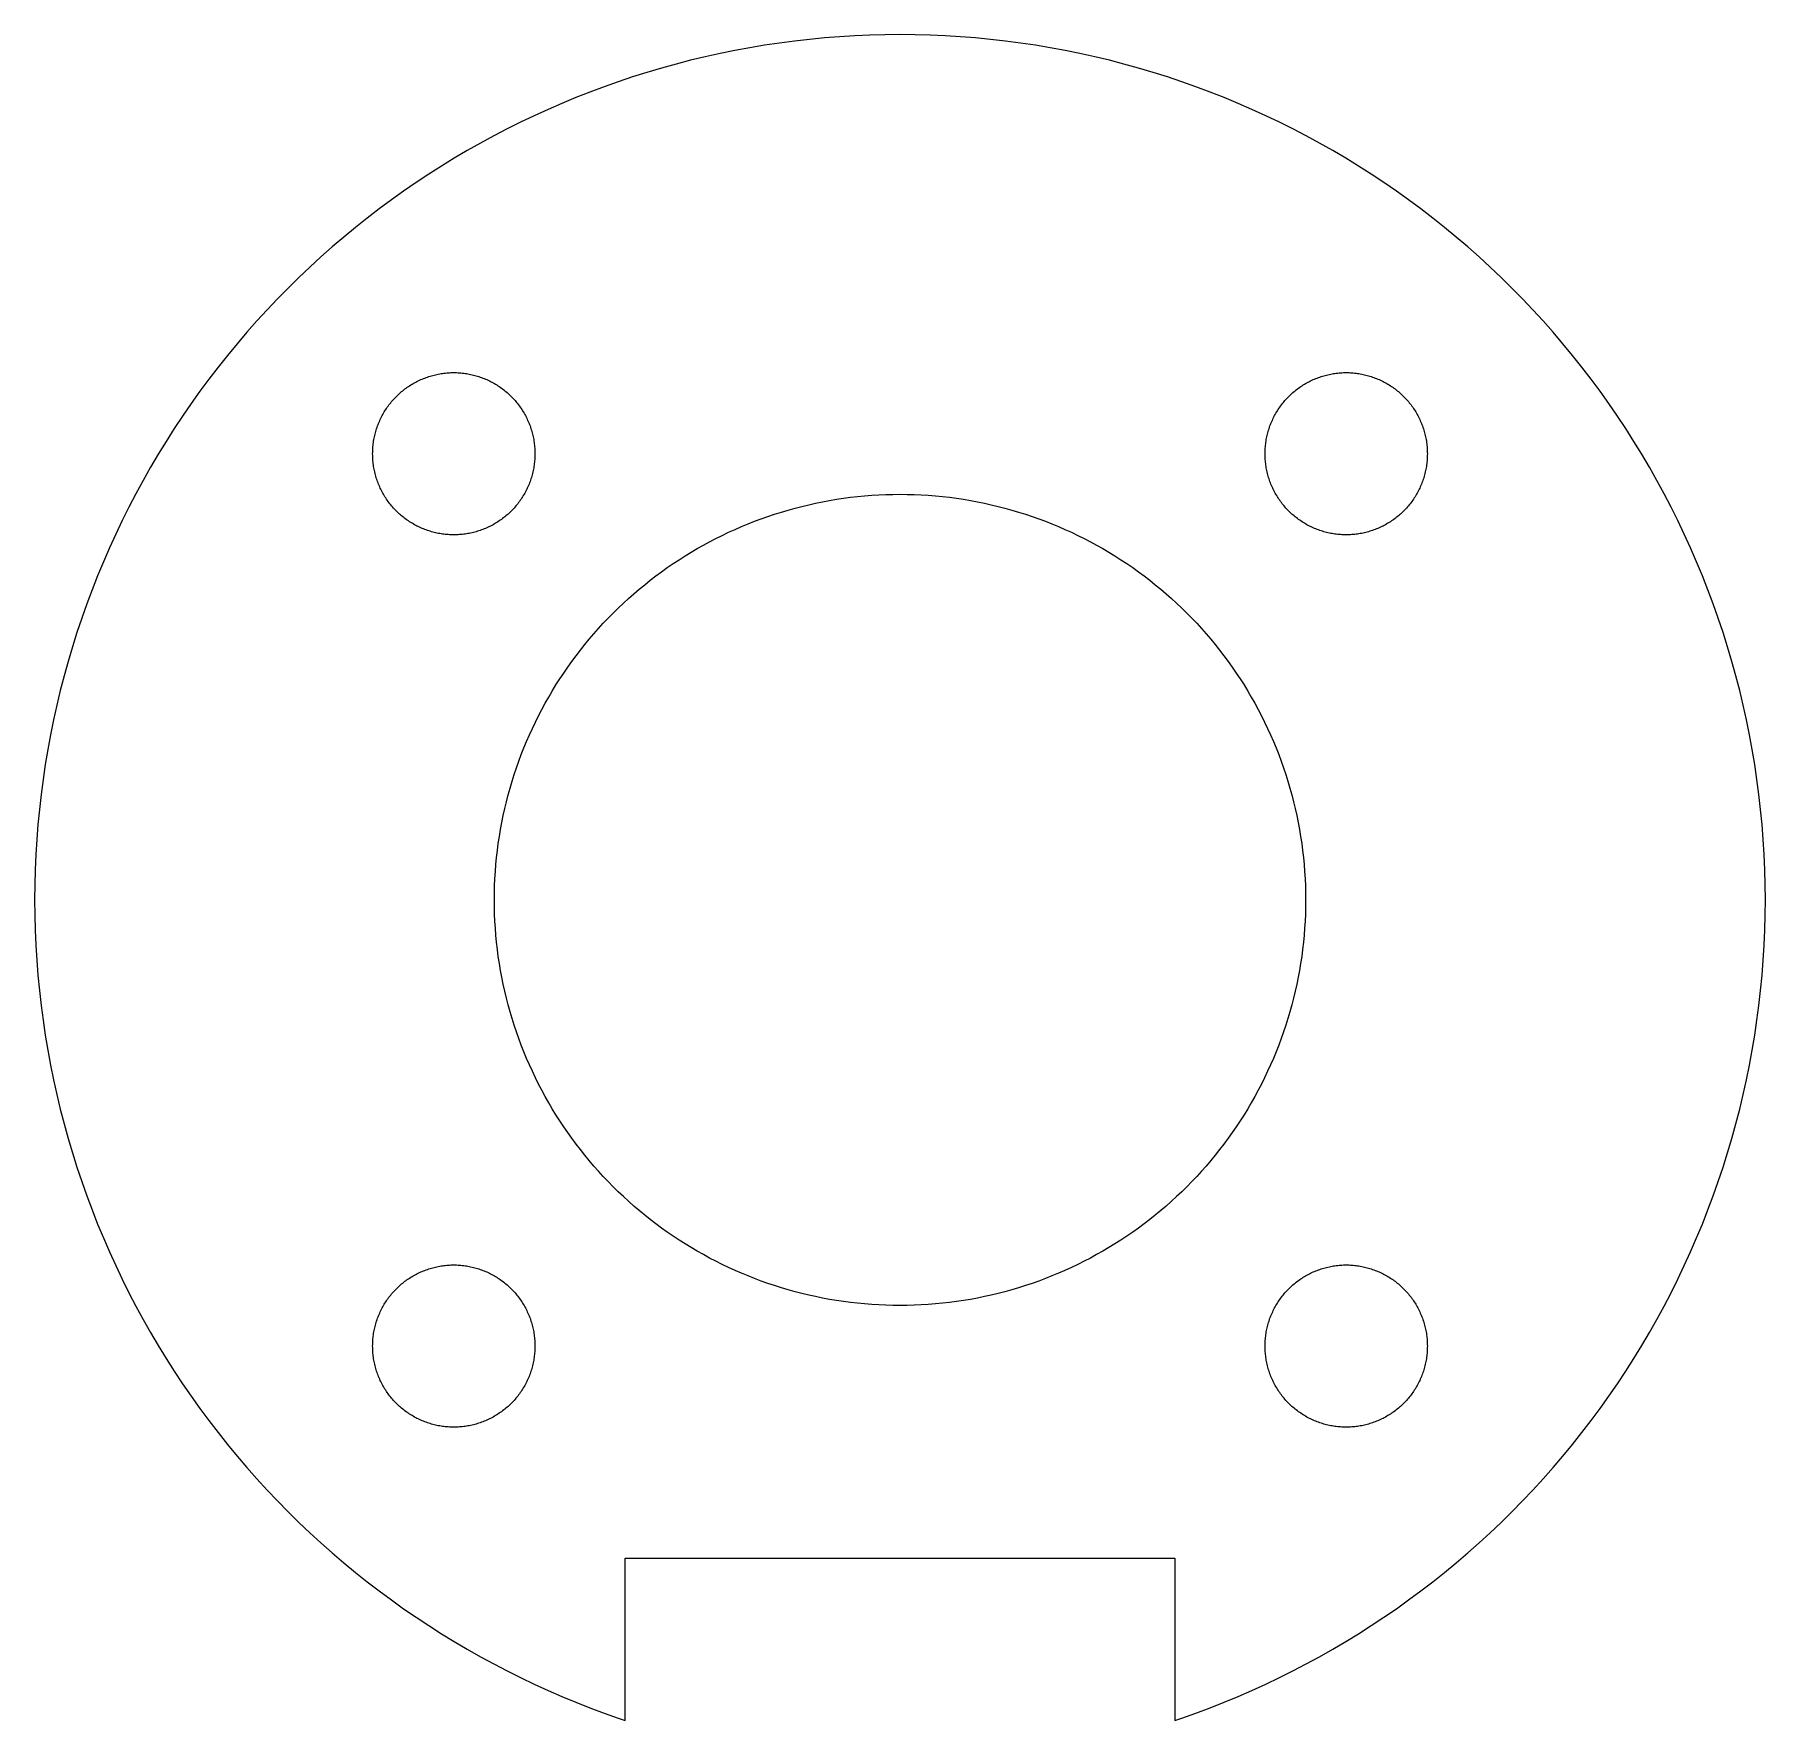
# Model space of a CAD drawing. Header units: metres. Extents: x -16 to 16, y -15.2 to 16.
import ezdxf

# ---------------------------------------------------------------- set-up
doc = ezdxf.new("R2010")
doc.units = ezdxf.units.M

msp = doc.modelspace()

# ---------------------------------------------------------------- linework, layer by layer
for p, q in [((0, 16), (-0.27924, 15.9976)), ((0.27924, 15.9976), (0, 16)), ((-3.05293, 15.706), (-3.32658, 15.6504)), ((-2.77837, 15.7569), (-3.05293, 15.706)), ((-2.50294, 15.803), (-2.77837, 15.7569)), ((-2.22676, 15.8443), (-2.50294, 15.803)), ((-1.94991, 15.8807), (-2.22676, 15.8443)), ((-1.67245, 15.9123), (-1.94991, 15.8807)), ((-1.39449, 15.9391), (-1.67245, 15.9123)), ((-1.11609, 15.961), (-1.39449, 15.9391)), ((-0.83737, 15.9781), (-1.11609, 15.961)), ((-0.55838, 15.9902), (-0.83737, 15.9781)), ((-0.27924, 15.9976), (-0.55838, 15.9902)), ((0.55838, 15.9902), (0.27924, 15.9976)), ((0.83737, 15.9781), (0.55838, 15.9902)), ((1.11609, 15.961), (0.83737, 15.9781)), ((1.39449, 15.9391), (1.11609, 15.961)), ((1.67245, 15.9123), (1.39449, 15.9391)), ((1.94991, 15.8807), (1.67245, 15.9123)), ((2.22676, 15.8443), (1.94991, 15.8807)), ((2.50294, 15.803), (2.22676, 15.8443)), ((2.77837, 15.7569), (2.50294, 15.803)), ((3.05293, 15.706), (2.77837, 15.7569)), ((3.32658, 15.6504), (3.05293, 15.706)), ((-4.41019, 15.3802), (-4.67793, 15.3009)), ((-4.1411, 15.4548), (-4.41019, 15.3802)), ((-3.87074, 15.5247), (-4.1411, 15.4548)), ((-3.59921, 15.5899), (-3.87074, 15.5247)), ((-3.32658, 15.6504), (-3.59921, 15.5899)), ((3.59921, 15.5899), (3.32658, 15.6504)), ((3.87074, 15.5247), (3.59921, 15.5899)), ((4.1411, 15.4548), (3.87074, 15.5247)), ((4.41019, 15.3802), (4.1411, 15.4548)), ((4.67793, 15.3009), (4.41019, 15.3802)), ((-5.20908, 15.1283), (-5.47232, 15.0351)), ((-4.94426, 15.2169), (-5.20908, 15.1283)), ((-4.67793, 15.3009), (-4.94426, 15.2169)), ((4.94426, 15.2169), (4.67793, 15.3009)), ((5.20908, 15.1283), (4.94426, 15.2169)), ((5.47232, 15.0351), (5.20908, 15.1283)), ((-6.25169, 14.7281), (-6.50778, 14.6167)), ((-5.9937, 14.8349), (-6.25169, 14.7281)), ((-5.73389, 14.9373), (-5.9937, 14.8349)), ((-5.47232, 15.0351), (-5.73389, 14.9373)), ((5.73389, 14.9373), (5.47232, 15.0351)), ((5.9937, 14.8349), (5.73389, 14.9373)), ((6.25169, 14.7281), (5.9937, 14.8349)), ((6.50778, 14.6167), (6.25169, 14.7281)), ((-6.76189, 14.5009), (-7.01393, 14.3807)), ((-6.50778, 14.6167), (-6.76189, 14.5009)), ((6.76189, 14.5009), (6.50778, 14.6167)), ((7.01393, 14.3807), (6.76189, 14.5009)), ((-7.51154, 14.1272), (-7.75694, 13.9939)), ((-7.26384, 14.2561), (-7.51154, 14.1272)), ((-7.01393, 14.3807), (-7.26384, 14.2561)), ((7.26384, 14.2561), (7.01393, 14.3807)), ((7.51154, 14.1272), (7.26384, 14.2561)), ((7.75694, 13.9939), (7.51154, 14.1272)), ((-8, 13.8564), (-8.2406, 13.7147)), ((-7.75694, 13.9939), (-8, 13.8564)), ((8, 13.8564), (7.75694, 13.9939)), ((8.2406, 13.7147), (8, 13.8564)), ((-8.4787, 13.5688), (-8.71422, 13.4187)), ((-8.2406, 13.7147), (-8.4787, 13.5688)), ((8.4787, 13.5688), (8.2406, 13.7147)), ((8.71422, 13.4187), (8.4787, 13.5688)), ((-8.94708, 13.2646), (-9.17722, 13.1064)), ((-8.71422, 13.4187), (-8.94708, 13.2646)), ((8.94708, 13.2646), (8.71422, 13.4187)), ((9.17722, 13.1064), (8.94708, 13.2646)), ((-9.40456, 12.9443), (-9.62903, 12.7782)), ((-9.17722, 13.1064), (-9.40456, 12.9443)), ((9.40456, 12.9443), (9.17722, 13.1064)), ((9.62903, 12.7782), (9.40456, 12.9443)), ((-9.85057, 12.6082), (-10.0691, 12.4343)), ((-9.62903, 12.7782), (-9.85057, 12.6082)), ((9.85057, 12.6082), (9.62903, 12.7782)), ((10.0691, 12.4343), (9.85057, 12.6082)), ((-10.2846, 12.2567), (-10.4969, 12.0753)), ((-10.0691, 12.4343), (-10.2846, 12.2567)), ((10.2846, 12.2567), (10.0691, 12.4343)), ((10.4969, 12.0753), (10.2846, 12.2567)), ((-10.7061, 11.8903), (-10.912, 11.7016)), ((-10.4969, 12.0753), (-10.7061, 11.8903)), ((10.7061, 11.8903), (10.4969, 12.0753)), ((10.912, 11.7016), (10.7061, 11.8903)), ((-10.912, 11.7016), (-11.1145, 11.5094)), ((11.1145, 11.5094), (10.912, 11.7016)), ((-11.3137, 11.3137), (-11.5094, 11.1145)), ((-11.1145, 11.5094), (-11.3137, 11.3137)), ((11.3137, 11.3137), (11.1145, 11.5094)), ((11.5094, 11.1145), (11.3137, 11.3137)), ((-11.7016, 10.912), (-11.8903, 10.7061)), ((-11.5094, 11.1145), (-11.7016, 10.912)), ((11.7016, 10.912), (11.5094, 11.1145)), ((11.8903, 10.7061), (11.7016, 10.912)), ((-11.8903, 10.7061), (-12.0753, 10.4969)), ((12.0753, 10.4969), (11.8903, 10.7061)), ((-12.2567, 10.2846), (-12.4343, 10.0691)), ((-12.0753, 10.4969), (-12.2567, 10.2846)), ((12.2567, 10.2846), (12.0753, 10.4969)), ((12.4343, 10.0691), (12.2567, 10.2846)), ((-12.4343, 10.0691), (-12.6082, 9.85057)), ((12.6082, 9.85057), (12.4343, 10.0691)), ((-12.7782, 9.62903), (-12.9443, 9.40456)), ((-12.6082, 9.85057), (-12.7782, 9.62903)), ((-8.90755, 9.59819), (-8.88393, 9.60945)), ((-8.88393, 9.60945), (-8.86009, 9.62032)), ((-8.86009, 9.62032), (-8.83609, 9.63075)), ((-8.83609, 9.63075), (-8.8119, 9.64076)), ((-8.8119, 9.64076), (-8.78755, 9.65036)), ((-8.78755, 9.65036), (-8.76302, 9.65953)), ((-8.76302, 9.65953), (-8.73834, 9.66827)), ((-8.73834, 9.66827), (-8.71352, 9.67657)), ((-8.71352, 9.67657), (-8.68855, 9.68445)), ((-8.68855, 9.68445), (-8.66345, 9.69188)), ((-8.66345, 9.69188), (-8.63821, 9.69888)), ((-8.63821, 9.69888), (-8.61287, 9.70543)), ((-8.61287, 9.70543), (-8.58742, 9.71155)), ((-8.58742, 9.71155), (-8.56186, 9.71721)), ((-8.56186, 9.71721), (-8.53621, 9.72243)), ((-8.53621, 9.72243), (-8.51047, 9.7272)), ((-8.51047, 9.7272), (-8.48465, 9.73152)), ((-8.48465, 9.73152), (-8.45876, 9.7354)), ((-8.45876, 9.7354), (-8.4328, 9.73882)), ((-8.4328, 9.73882), (-8.40678, 9.74178)), ((-8.40678, 9.74178), (-8.38072, 9.74428)), ((-8.38072, 9.74428), (-8.35463, 9.74634)), ((-8.35463, 9.74634), (-8.32849, 9.74794)), ((-8.32849, 9.74794), (-8.30234, 9.74908)), ((-8.30234, 9.74908), (-8.27617, 9.74977)), ((-8.27617, 9.74977), (-8.25, 9.75)), ((-8.25, 9.75), (-8.22382, 9.74977)), ((-8.22382, 9.74977), (-8.19765, 9.74908)), ((-8.19765, 9.74908), (-8.17149, 9.74794)), ((-8.17149, 9.74794), (-8.14536, 9.74634)), ((-8.14536, 9.74634), (-8.11926, 9.74428)), ((-8.11926, 9.74428), (-8.0932, 9.74178)), ((-8.0932, 9.74178), (-8.06718, 9.73882)), ((-8.06718, 9.73882), (-8.04123, 9.7354)), ((-8.04123, 9.7354), (-8.01534, 9.73152)), ((-8.01534, 9.73152), (-7.98952, 9.7272)), ((-7.98952, 9.7272), (-7.96378, 9.72243)), ((-7.96378, 9.72243), (-7.93813, 9.71721)), ((-7.93813, 9.71721), (-7.91257, 9.71155)), ((-7.91257, 9.71155), (-7.88712, 9.70543)), ((-7.88712, 9.70543), (-7.86177, 9.69888)), ((-7.86177, 9.69888), (-7.83653, 9.69188)), ((-7.83653, 9.69188), (-7.81143, 9.68445)), ((-7.81143, 9.68445), (-7.78647, 9.67657)), ((-7.78647, 9.67657), (-7.76164, 9.66827)), ((-7.76164, 9.66827), (-7.73697, 9.65953)), ((-7.73697, 9.65953), (-7.71243, 9.65036)), ((-7.71243, 9.65036), (-7.68808, 9.64076)), ((-7.68808, 9.64076), (-7.66389, 9.63075)), ((-7.66389, 9.63075), (-7.63989, 9.62032)), ((-7.63989, 9.62032), (-7.61606, 9.60945)), ((-7.61606, 9.60945), (-7.59244, 9.59819)), ((7.59244, 9.59819), (7.61606, 9.60945)), ((7.61606, 9.60945), (7.63989, 9.62032)), ((7.63989, 9.62032), (7.66389, 9.63075)), ((7.66389, 9.63075), (7.68808, 9.64076)), ((7.68808, 9.64076), (7.71243, 9.65036)), ((7.71243, 9.65036), (7.73697, 9.65953)), ((7.73697, 9.65953), (7.76164, 9.66827)), ((7.76164, 9.66827), (7.78647, 9.67657)), ((7.78647, 9.67657), (7.81143, 9.68445)), ((7.81143, 9.68445), (7.83653, 9.69188)), ((7.83653, 9.69188), (7.86177, 9.69888)), ((7.86177, 9.69888), (7.88712, 9.70543)), ((7.88712, 9.70543), (7.91257, 9.71155)), ((7.91257, 9.71155), (7.93813, 9.71721)), ((7.93813, 9.71721), (7.96378, 9.72243)), ((7.96378, 9.72243), (7.98952, 9.7272)), ((7.98952, 9.7272), (8.01534, 9.73152)), ((8.01534, 9.73152), (8.04123, 9.7354)), ((8.04123, 9.7354), (8.06718, 9.73882)), ((8.06718, 9.73882), (8.0932, 9.74178)), ((8.0932, 9.74178), (8.11926, 9.74428)), ((8.11926, 9.74428), (8.14536, 9.74634)), ((8.14536, 9.74634), (8.17149, 9.74794)), ((8.17149, 9.74794), (8.19765, 9.74908)), ((8.19765, 9.74908), (8.22382, 9.74977)), ((8.22382, 9.74977), (8.25, 9.75)), ((8.25, 9.75), (8.27617, 9.74977)), ((8.27617, 9.74977), (8.30234, 9.74908)), ((8.30234, 9.74908), (8.32849, 9.74794)), ((8.32849, 9.74794), (8.35463, 9.74634)), ((8.35463, 9.74634), (8.38072, 9.74428)), ((8.38072, 9.74428), (8.40678, 9.74178)), ((8.40678, 9.74178), (8.4328, 9.73882)), ((8.4328, 9.73882), (8.45876, 9.7354)), ((8.45876, 9.7354), (8.48465, 9.73152)), ((8.48465, 9.73152), (8.51047, 9.7272)), ((8.51047, 9.7272), (8.53621, 9.72243)), ((8.53621, 9.72243), (8.56186, 9.71721)), ((8.56186, 9.71721), (8.58742, 9.71155)), ((8.58742, 9.71155), (8.61287, 9.70543)), ((8.61287, 9.70543), (8.63821, 9.69888)), ((8.63821, 9.69888), (8.66345, 9.69188)), ((8.66345, 9.69188), (8.68855, 9.68445)), ((8.68855, 9.68445), (8.71352, 9.67657)), ((8.71352, 9.67657), (8.73834, 9.66827)), ((8.73834, 9.66827), (8.76302, 9.65953)), ((8.76302, 9.65953), (8.78755, 9.65036)), ((8.78755, 9.65036), (8.8119, 9.64076)), ((8.8119, 9.64076), (8.83609, 9.63075)), ((8.83609, 9.63075), (8.86009, 9.62032)), ((8.86009, 9.62032), (8.88393, 9.60945)), ((8.88393, 9.60945), (8.90755, 9.59819)), ((12.7782, 9.62903), (12.6082, 9.85057)), ((12.9443, 9.40456), (12.7782, 9.62903)), ((-12.9443, 9.40456), (-13.1064, 9.17722)), ((-9.34702, 9.27299), (-9.32899, 9.29198)), ((-9.32899, 9.29198), (-9.31065, 9.31065)), ((-9.31065, 9.31065), (-9.29198, 9.32899)), ((-9.29198, 9.32899), (-9.27299, 9.34702)), ((-9.27299, 9.34702), (-9.25369, 9.36472)), ((-9.25369, 9.36472), (-9.23409, 9.38205)), ((-9.23409, 9.38205), (-9.21417, 9.39906)), ((-9.21417, 9.39906), (-9.19397, 9.41571)), ((-9.19397, 9.41571), (-9.17348, 9.43201)), ((-9.17348, 9.43201), (-9.15271, 9.44795)), ((-9.15271, 9.44795), (-9.13167, 9.46352)), ((-9.13167, 9.46352), (-9.11035, 9.47871)), ((-9.11035, 9.47871), (-9.08878, 9.49355)), ((-9.08878, 9.49355), (-9.06696, 9.508)), ((-9.06696, 9.508), (-9.04488, 9.52206)), ((-9.04488, 9.52206), (-9.02255, 9.53574)), ((-9.02255, 9.53574), (-9, 9.54903)), ((-9, 9.54903), (-8.9772, 9.56192)), ((-8.9772, 9.56192), (-8.95419, 9.57442)), ((-8.95419, 9.57442), (-8.93098, 9.5865)), ((-8.93098, 9.5865), (-8.90755, 9.59819)), ((-7.59244, 9.59819), (-7.569, 9.5865)), ((-7.569, 9.5865), (-7.54579, 9.57442)), ((-7.54579, 9.57442), (-7.52278, 9.56192)), ((-7.52278, 9.56192), (-7.5, 9.54903)), ((-7.5, 9.54903), (-7.47743, 9.53574)), ((-7.47743, 9.53574), (-7.45511, 9.52206)), ((-7.45511, 9.52206), (-7.43303, 9.508)), ((-7.43303, 9.508), (-7.41121, 9.49355)), ((-7.41121, 9.49355), (-7.38963, 9.47871)), ((-7.38963, 9.47871), (-7.36832, 9.46352)), ((-7.36832, 9.46352), (-7.34727, 9.44795)), ((-7.34727, 9.44795), (-7.32651, 9.43201)), ((-7.32651, 9.43201), (-7.30602, 9.41571)), ((-7.30602, 9.41571), (-7.28581, 9.39906)), ((-7.28581, 9.39906), (-7.2659, 9.38205)), ((-7.2659, 9.38205), (-7.24629, 9.36472)), ((-7.24629, 9.36472), (-7.22699, 9.34702)), ((-7.22699, 9.34702), (-7.20801, 9.32899)), ((-7.20801, 9.32899), (-7.18933, 9.31065)), ((-7.18933, 9.31065), (-7.17099, 9.29198)), ((-7.17099, 9.29198), (-7.15297, 9.27299)), ((7.15297, 9.27299), (7.17099, 9.29198)), ((7.17099, 9.29198), (7.18933, 9.31065)), ((7.18933, 9.31065), (7.20801, 9.32899)), ((7.20801, 9.32899), (7.22699, 9.34702)), ((7.22699, 9.34702), (7.24629, 9.36472)), ((7.24629, 9.36472), (7.2659, 9.38205)), ((7.2659, 9.38205), (7.28581, 9.39906)), ((7.28581, 9.39906), (7.30602, 9.41571)), ((7.30602, 9.41571), (7.32651, 9.43201)), ((7.32651, 9.43201), (7.34727, 9.44795)), ((7.34727, 9.44795), (7.36832, 9.46352)), ((7.36832, 9.46352), (7.38963, 9.47871)), ((7.38963, 9.47871), (7.41121, 9.49355)), ((7.41121, 9.49355), (7.43303, 9.508)), ((7.43303, 9.508), (7.45511, 9.52206)), ((7.45511, 9.52206), (7.47743, 9.53574)), ((7.47743, 9.53574), (7.5, 9.54903)), ((7.5, 9.54903), (7.52278, 9.56192)), ((7.52278, 9.56192), (7.54579, 9.57442)), ((7.54579, 9.57442), (7.569, 9.5865)), ((7.569, 9.5865), (7.59244, 9.59819)), ((8.90755, 9.59819), (8.93098, 9.5865)), ((8.93098, 9.5865), (8.95419, 9.57442)), ((8.95419, 9.57442), (8.9772, 9.56192)), ((8.9772, 9.56192), (9, 9.54903)), ((9, 9.54903), (9.02255, 9.53574)), ((9.02255, 9.53574), (9.04488, 9.52206)), ((9.04488, 9.52206), (9.06696, 9.508)), ((9.06696, 9.508), (9.08878, 9.49355)), ((9.08878, 9.49355), (9.11035, 9.47871)), ((9.11035, 9.47871), (9.13167, 9.46352)), ((9.13167, 9.46352), (9.15271, 9.44795)), ((9.15271, 9.44795), (9.17348, 9.43201)), ((9.17348, 9.43201), (9.19397, 9.41571)), ((9.19397, 9.41571), (9.21417, 9.39906)), ((9.21417, 9.39906), (9.23409, 9.38205)), ((9.23409, 9.38205), (9.25369, 9.36472)), ((9.25369, 9.36472), (9.27299, 9.34702)), ((9.27299, 9.34702), (9.29198, 9.32899)), ((9.29198, 9.32899), (9.31065, 9.31065)), ((9.31065, 9.31065), (9.32899, 9.29198)), ((9.32899, 9.29198), (9.34702, 9.27299)), ((13.1064, 9.17722), (12.9443, 9.40456)), ((-13.1064, 9.17722), (-13.2646, 8.94708)), ((-9.57442, 8.95419), (-9.56192, 8.9772)), ((-9.56192, 8.9772), (-9.54903, 9)), ((-9.54903, 9), (-9.53574, 9.02255)), ((-9.53574, 9.02255), (-9.52206, 9.04488)), ((-9.52206, 9.04488), (-9.508, 9.06696)), ((-9.508, 9.06696), (-9.49355, 9.08878)), ((-9.49355, 9.08878), (-9.47871, 9.11035)), ((-9.47871, 9.11035), (-9.46352, 9.13167)), ((-9.46352, 9.13167), (-9.44795, 9.15271)), ((-9.44795, 9.15271), (-9.43201, 9.17348)), ((-9.43201, 9.17348), (-9.41571, 9.19397)), ((-9.41571, 9.19397), (-9.39906, 9.21417)), ((-9.39906, 9.21417), (-9.38205, 9.23409)), ((-9.38205, 9.23409), (-9.36472, 9.25369)), ((-9.36472, 9.25369), (-9.34702, 9.27299)), ((-7.15297, 9.27299), (-7.13527, 9.25369)), ((-7.13527, 9.25369), (-7.11794, 9.23409)), ((-7.11794, 9.23409), (-7.10092, 9.21417)), ((-7.10092, 9.21417), (-7.08427, 9.19397)), ((-7.08427, 9.19397), (-7.06798, 9.17348)), ((-7.06798, 9.17348), (-7.05203, 9.15271)), ((-7.05203, 9.15271), (-7.03647, 9.13167)), ((-7.03647, 9.13167), (-7.02127, 9.11035)), ((-7.02127, 9.11035), (-7.00644, 9.08878)), ((-7.00644, 9.08878), (-6.99199, 9.06696)), ((-6.99199, 9.06696), (-6.97792, 9.04488)), ((-6.97792, 9.04488), (-6.96425, 9.02255)), ((-6.96425, 9.02255), (-6.95096, 9)), ((-6.95096, 9), (-6.93806, 8.9772)), ((-6.93806, 8.9772), (-6.92557, 8.95419)), ((6.92557, 8.95419), (6.93806, 8.9772)), ((6.93806, 8.9772), (6.95096, 9)), ((6.95096, 9), (6.96425, 9.02255)), ((6.96425, 9.02255), (6.97792, 9.04488)), ((6.97792, 9.04488), (6.99199, 9.06696)), ((6.99199, 9.06696), (7.00644, 9.08878)), ((7.00644, 9.08878), (7.02127, 9.11035)), ((7.02127, 9.11035), (7.03647, 9.13167)), ((7.03647, 9.13167), (7.05203, 9.15271)), ((7.05203, 9.15271), (7.06798, 9.17348)), ((7.06798, 9.17348), (7.08427, 9.19397)), ((7.08427, 9.19397), (7.10092, 9.21417)), ((7.10092, 9.21417), (7.11794, 9.23409)), ((7.11794, 9.23409), (7.13527, 9.25369)), ((7.13527, 9.25369), (7.15297, 9.27299)), ((9.34702, 9.27299), (9.36472, 9.25369)), ((9.36472, 9.25369), (9.38205, 9.23409)), ((9.38205, 9.23409), (9.39906, 9.21417)), ((9.39906, 9.21417), (9.41571, 9.19397)), ((9.41571, 9.19397), (9.43201, 9.17348)), ((9.43201, 9.17348), (9.44795, 9.15271)), ((9.44795, 9.15271), (9.46352, 9.13167)), ((9.46352, 9.13167), (9.47871, 9.11035)), ((9.47871, 9.11035), (9.49355, 9.08878)), ((9.49355, 9.08878), (9.508, 9.06696)), ((9.508, 9.06696), (9.52206, 9.04488)), ((9.52206, 9.04488), (9.53574, 9.02255)), ((9.53574, 9.02255), (9.54903, 9)), ((9.54903, 9), (9.56192, 8.9772)), ((9.56192, 8.9772), (9.57442, 8.95419)), ((13.2646, 8.94708), (13.1064, 9.17722)), ((-13.4187, 8.71422), (-13.5688, 8.4787)), ((-13.2646, 8.94708), (-13.4187, 8.71422)), ((-9.69888, 8.63821), (-9.69188, 8.66345)), ((-9.69188, 8.66345), (-9.68445, 8.68855)), ((-9.68445, 8.68855), (-9.67657, 8.71352)), ((-9.67657, 8.71352), (-9.66827, 8.73834)), ((-9.66827, 8.73834), (-9.65953, 8.76302)), ((-9.65953, 8.76302), (-9.65036, 8.78755)), ((-9.65036, 8.78755), (-9.64076, 8.8119)), ((-9.64076, 8.8119), (-9.63075, 8.83609)), ((-9.63075, 8.83609), (-9.62032, 8.86009)), ((-9.62032, 8.86009), (-9.60945, 8.88393)), ((-9.60945, 8.88393), (-9.59819, 8.90755)), ((-9.59819, 8.90755), (-9.5865, 8.93098)), ((-9.5865, 8.93098), (-9.57442, 8.95419)), ((-6.92557, 8.95419), (-6.91348, 8.93098)), ((-6.91348, 8.93098), (-6.90179, 8.90755)), ((-6.90179, 8.90755), (-6.89053, 8.88393)), ((-6.89053, 8.88393), (-6.87967, 8.86009)), ((-6.87967, 8.86009), (-6.86923, 8.83609)), ((-6.86923, 8.83609), (-6.85922, 8.8119)), ((-6.85922, 8.8119), (-6.84962, 8.78755)), ((-6.84962, 8.78755), (-6.84045, 8.76302)), ((-6.84045, 8.76302), (-6.83171, 8.73834)), ((-6.83171, 8.73834), (-6.82341, 8.71352)), ((-6.82341, 8.71352), (-6.81554, 8.68855)), ((-6.81554, 8.68855), (-6.80811, 8.66345)), ((-6.80811, 8.66345), (-6.8011, 8.63821)), ((6.8011, 8.63821), (6.80811, 8.66345)), ((6.80811, 8.66345), (6.81554, 8.68855)), ((6.81554, 8.68855), (6.82341, 8.71352)), ((6.82341, 8.71352), (6.83171, 8.73834)), ((6.83171, 8.73834), (6.84045, 8.76302)), ((6.84045, 8.76302), (6.84962, 8.78755)), ((6.84962, 8.78755), (6.85922, 8.8119)), ((6.85922, 8.8119), (6.86923, 8.83609)), ((6.86923, 8.83609), (6.87967, 8.86009)), ((6.87967, 8.86009), (6.89053, 8.88393)), ((6.89053, 8.88393), (6.90179, 8.90755)), ((6.90179, 8.90755), (6.91348, 8.93098)), ((6.91348, 8.93098), (6.92557, 8.95419)), ((9.57442, 8.95419), (9.5865, 8.93098)), ((9.5865, 8.93098), (9.59819, 8.90755)), ((9.59819, 8.90755), (9.60945, 8.88393)), ((9.60945, 8.88393), (9.62032, 8.86009)), ((9.62032, 8.86009), (9.63075, 8.83609)), ((9.63075, 8.83609), (9.64076, 8.8119)), ((9.64076, 8.8119), (9.65036, 8.78755)), ((9.65036, 8.78755), (9.65953, 8.76302)), ((9.65953, 8.76302), (9.66827, 8.73834)), ((9.66827, 8.73834), (9.67657, 8.71352)), ((9.67657, 8.71352), (9.68445, 8.68855)), ((9.68445, 8.68855), (9.69188, 8.66345)), ((9.69188, 8.66345), (9.69888, 8.63821)), ((13.4187, 8.71422), (13.2646, 8.94708)), ((13.5688, 8.4787), (13.4187, 8.71422)), ((-13.5688, 8.4787), (-13.7147, 8.2406)), ((-9.74908, 8.30234), (-9.74794, 8.32849)), ((-9.74794, 8.32849), (-9.74634, 8.35463)), ((-9.74634, 8.35463), (-9.74428, 8.38072)), ((-9.74428, 8.38072), (-9.74178, 8.40678)), ((-9.74178, 8.40678), (-9.73882, 8.4328)), ((-9.73882, 8.4328), (-9.7354, 8.45876)), ((-9.7354, 8.45876), (-9.73152, 8.48465)), ((-9.73152, 8.48465), (-9.7272, 8.51047)), ((-9.7272, 8.51047), (-9.72243, 8.53621)), ((-9.72243, 8.53621), (-9.71721, 8.56186)), ((-9.71721, 8.56186), (-9.71155, 8.58742)), ((-9.71155, 8.58742), (-9.70543, 8.61287)), ((-9.70543, 8.61287), (-9.69888, 8.63821)), ((-6.8011, 8.63821), (-6.79456, 8.61287)), ((-6.79456, 8.61287), (-6.78844, 8.58742)), ((-6.78844, 8.58742), (-6.78278, 8.56186)), ((-6.78278, 8.56186), (-6.77756, 8.53621)), ((-6.77756, 8.53621), (-6.77278, 8.51047)), ((-6.77278, 8.51047), (-6.76846, 8.48465)), ((-6.76846, 8.48465), (-6.76459, 8.45876)), ((-6.76459, 8.45876), (-6.76117, 8.4328)), ((-6.76117, 8.4328), (-6.75821, 8.40678)), ((-6.75821, 8.40678), (-6.75571, 8.38072)), ((-6.75571, 8.38072), (-6.75365, 8.35463)), ((-6.75365, 8.35463), (-6.75204, 8.32849)), ((-6.75204, 8.32849), (-6.7509, 8.30234)), ((6.7509, 8.30234), (6.75204, 8.32849)), ((6.75204, 8.32849), (6.75365, 8.35463)), ((6.75365, 8.35463), (6.75571, 8.38072)), ((6.75571, 8.38072), (6.75821, 8.40678)), ((6.75821, 8.40678), (6.76117, 8.4328)), ((6.76117, 8.4328), (6.76459, 8.45876)), ((6.76459, 8.45876), (6.76846, 8.48465)), ((6.76846, 8.48465), (6.77278, 8.51047)), ((6.77278, 8.51047), (6.77756, 8.53621)), ((6.77756, 8.53621), (6.78278, 8.56186)), ((6.78278, 8.56186), (6.78844, 8.58742)), ((6.78844, 8.58742), (6.79456, 8.61287)), ((6.79456, 8.61287), (6.8011, 8.63821)), ((9.69888, 8.63821), (9.70543, 8.61287)), ((9.70543, 8.61287), (9.71155, 8.58742)), ((9.71155, 8.58742), (9.71721, 8.56186)), ((9.71721, 8.56186), (9.72243, 8.53621)), ((9.72243, 8.53621), (9.7272, 8.51047)), ((9.7272, 8.51047), (9.73152, 8.48465)), ((9.73152, 8.48465), (9.7354, 8.45876)), ((9.7354, 8.45876), (9.73882, 8.4328)), ((9.73882, 8.4328), (9.74178, 8.40678)), ((9.74178, 8.40678), (9.74428, 8.38072)), ((9.74428, 8.38072), (9.74634, 8.35463)), ((9.74634, 8.35463), (9.74794, 8.32849)), ((9.74794, 8.32849), (9.74908, 8.30234)), ((13.7147, 8.2406), (13.5688, 8.4787)), ((-13.8564, 8), (-13.9939, 7.75694)), ((-13.7147, 8.2406), (-13.8564, 8)), ((-9.75, 8.25), (-9.74977, 8.27617)), ((-9.74977, 8.22382), (-9.75, 8.25)), ((-9.74977, 8.27617), (-9.74908, 8.30234)), ((-9.74908, 8.19765), (-9.74977, 8.22382)), ((-9.74794, 8.17149), (-9.74908, 8.19765)), ((-9.74634, 8.14536), (-9.74794, 8.17149)), ((-9.74428, 8.11926), (-9.74634, 8.14536)), ((-9.74178, 8.0932), (-9.74428, 8.11926)), ((-9.73882, 8.06718), (-9.74178, 8.0932)), ((-9.7354, 8.04123), (-9.73882, 8.06718)), ((-9.73152, 8.01534), (-9.7354, 8.04123)), ((-9.7272, 7.98952), (-9.73152, 8.01534)), ((-6.76846, 8.01534), (-6.77278, 7.98952)), ((-6.76459, 8.04123), (-6.76846, 8.01534)), ((-6.76117, 8.06718), (-6.76459, 8.04123)), ((-6.75821, 8.0932), (-6.76117, 8.06718)), ((-6.75571, 8.11926), (-6.75821, 8.0932)), ((-6.75365, 8.14536), (-6.75571, 8.11926)), ((-6.75204, 8.17149), (-6.75365, 8.14536)), ((-6.7509, 8.19765), (-6.75204, 8.17149)), ((-6.7509, 8.30234), (-6.75021, 8.27617)), ((-6.75021, 8.22382), (-6.7509, 8.19765)), ((-6.75021, 8.27617), (-6.75, 8.25)), ((-6.75, 8.25), (-6.75021, 8.22382)), ((6.75, 8.25), (6.75021, 8.27617)), ((6.75021, 8.22382), (6.75, 8.25)), ((6.75021, 8.27617), (6.7509, 8.30234)), ((6.7509, 8.19765), (6.75021, 8.22382)), ((6.75204, 8.17149), (6.7509, 8.19765)), ((6.75365, 8.14536), (6.75204, 8.17149)), ((6.75571, 8.11926), (6.75365, 8.14536)), ((6.75821, 8.0932), (6.75571, 8.11926)), ((6.76117, 8.06718), (6.75821, 8.0932)), ((6.76459, 8.04123), (6.76117, 8.06718)), ((6.76846, 8.01534), (6.76459, 8.04123)), ((6.77278, 7.98952), (6.76846, 8.01534)), ((9.73152, 8.01534), (9.7272, 7.98952)), ((9.7354, 8.04123), (9.73152, 8.01534)), ((9.73882, 8.06718), (9.7354, 8.04123)), ((9.74178, 8.0932), (9.73882, 8.06718)), ((9.74428, 8.11926), (9.74178, 8.0932)), ((9.74634, 8.14536), (9.74428, 8.11926)), ((9.74794, 8.17149), (9.74634, 8.14536)), ((9.74908, 8.19765), (9.74794, 8.17149)), ((9.74908, 8.30234), (9.74977, 8.27617)), ((9.74977, 8.22382), (9.74908, 8.19765)), ((9.74977, 8.27617), (9.75, 8.25)), ((9.75, 8.25), (9.74977, 8.22382)), ((13.8564, 8), (13.7147, 8.2406)), ((13.9939, 7.75694), (13.8564, 8)), ((-13.9939, 7.75694), (-14.1272, 7.51154)), ((-9.72243, 7.96378), (-9.7272, 7.98952)), ((-9.71721, 7.93813), (-9.72243, 7.96378)), ((-9.71155, 7.91257), (-9.71721, 7.93813)), ((-9.70543, 7.88712), (-9.71155, 7.91257)), ((-9.69888, 7.86177), (-9.70543, 7.88712)), ((-9.69188, 7.83653), (-9.69888, 7.86177)), ((-9.68445, 7.81143), (-9.69188, 7.83653)), ((-9.67657, 7.78647), (-9.68445, 7.81143)), ((-9.66827, 7.76164), (-9.67657, 7.78647)), ((-9.65953, 7.73697), (-9.66827, 7.76164)), ((-9.65036, 7.71243), (-9.65953, 7.73697)), ((-9.64076, 7.68808), (-9.65036, 7.71243)), ((-9.63075, 7.66389), (-9.64076, 7.68808)), ((-6.85922, 7.68808), (-6.86923, 7.66389)), ((-6.84962, 7.71243), (-6.85922, 7.68808)), ((-6.84045, 7.73697), (-6.84962, 7.71243)), ((-6.83171, 7.76164), (-6.84045, 7.73697)), ((-6.82341, 7.78647), (-6.83171, 7.76164)), ((-6.81554, 7.81143), (-6.82341, 7.78647)), ((-6.80811, 7.83653), (-6.81554, 7.81143)), ((-6.8011, 7.86177), (-6.80811, 7.83653)), ((-6.79456, 7.88712), (-6.8011, 7.86177)), ((-6.78844, 7.91257), (-6.79456, 7.88712)), ((-6.78278, 7.93813), (-6.78844, 7.91257)), ((-6.77756, 7.96378), (-6.78278, 7.93813)), ((-6.77278, 7.98952), (-6.77756, 7.96378)), ((6.77756, 7.96378), (6.77278, 7.98952)), ((6.78278, 7.93813), (6.77756, 7.96378)), ((6.78844, 7.91257), (6.78278, 7.93813)), ((6.79456, 7.88712), (6.78844, 7.91257)), ((6.8011, 7.86177), (6.79456, 7.88712)), ((6.80811, 7.83653), (6.8011, 7.86177)), ((6.81554, 7.81143), (6.80811, 7.83653)), ((6.82341, 7.78647), (6.81554, 7.81143)), ((6.83171, 7.76164), (6.82341, 7.78647)), ((6.84045, 7.73697), (6.83171, 7.76164)), ((6.84962, 7.71243), (6.84045, 7.73697)), ((6.85922, 7.68808), (6.84962, 7.71243)), ((6.86923, 7.66389), (6.85922, 7.68808)), ((9.64076, 7.68808), (9.63075, 7.66389)), ((9.65036, 7.71243), (9.64076, 7.68808)), ((9.65953, 7.73697), (9.65036, 7.71243)), ((9.66827, 7.76164), (9.65953, 7.73697)), ((9.67657, 7.78647), (9.66827, 7.76164)), ((9.68445, 7.81143), (9.67657, 7.78647)), ((9.69188, 7.83653), (9.68445, 7.81143)), ((9.69888, 7.86177), (9.69188, 7.83653)), ((9.70543, 7.88712), (9.69888, 7.86177)), ((9.71155, 7.91257), (9.70543, 7.88712)), ((9.71721, 7.93813), (9.71155, 7.91257)), ((9.72243, 7.96378), (9.71721, 7.93813)), ((9.7272, 7.98952), (9.72243, 7.96378)), ((14.1272, 7.51154), (13.9939, 7.75694)), ((-14.1272, 7.51154), (-14.2561, 7.26384)), ((-9.62032, 7.63989), (-9.63075, 7.66389)), ((-9.60945, 7.61606), (-9.62032, 7.63989)), ((-9.59819, 7.59244), (-9.60945, 7.61606)), ((-9.5865, 7.569), (-9.59819, 7.59244)), ((-9.57442, 7.54579), (-9.5865, 7.569)), ((-9.56192, 7.52278), (-9.57442, 7.54579)), ((-9.54903, 7.5), (-9.56192, 7.52278)), ((-9.53574, 7.47743), (-9.54903, 7.5)), ((-9.52206, 7.45511), (-9.53574, 7.47743)), ((-9.508, 7.43303), (-9.52206, 7.45511)), ((-9.49355, 7.41121), (-9.508, 7.43303)), ((-9.47871, 7.38963), (-9.49355, 7.41121)), ((-9.46352, 7.36832), (-9.47871, 7.38963)), ((-9.44795, 7.34727), (-9.46352, 7.36832)), ((-7.03647, 7.36832), (-7.05203, 7.34727)), ((-7.02127, 7.38963), (-7.03647, 7.36832)), ((-7.00644, 7.41121), (-7.02127, 7.38963)), ((-6.99199, 7.43303), (-7.00644, 7.41121)), ((-6.97792, 7.45511), (-6.99199, 7.43303)), ((-6.96425, 7.47743), (-6.97792, 7.45511)), ((-6.95096, 7.5), (-6.96425, 7.47743)), ((-6.93806, 7.52278), (-6.95096, 7.5)), ((-6.92557, 7.54579), (-6.93806, 7.52278)), ((-6.91348, 7.569), (-6.92557, 7.54579)), ((-6.90179, 7.59244), (-6.91348, 7.569)), ((-6.89053, 7.61606), (-6.90179, 7.59244)), ((-6.87967, 7.63989), (-6.89053, 7.61606)), ((-6.86923, 7.66389), (-6.87967, 7.63989)), ((-1.55933, 7.33611), (-1.43106, 7.3622)), ((-1.43106, 7.3622), (-1.30235, 7.38605)), ((-1.30235, 7.38605), (-1.17325, 7.40765)), ((-1.17325, 7.40765), (-1.04379, 7.427)), ((-1.04379, 7.427), (-0.91402, 7.44409)), ((-0.91402, 7.44409), (-0.78395, 7.45891)), ((-0.78395, 7.45891), (-0.65366, 7.47145)), ((-0.65366, 7.47145), (-0.52316, 7.48172)), ((-0.52316, 7.48172), (-0.39252, 7.48972)), ((-0.39252, 7.48972), (-0.26173, 7.49542)), ((-0.26173, 7.49542), (-0.13089, 7.49886)), ((-0.13089, 7.49886), (0, 7.5)), ((0, 7.5), (0.13089, 7.49886)), ((0.13089, 7.49886), (0.26173, 7.49542)), ((0.26173, 7.49542), (0.39252, 7.48972)), ((0.39252, 7.48972), (0.52316, 7.48172)), ((0.52316, 7.48172), (0.65366, 7.47145)), ((0.65366, 7.47145), (0.78395, 7.45891)), ((0.78395, 7.45891), (0.91402, 7.44409)), ((0.91402, 7.44409), (1.04379, 7.427)), ((1.04379, 7.427), (1.17325, 7.40765)), ((1.17325, 7.40765), (1.30235, 7.38605)), ((1.30235, 7.38605), (1.43106, 7.3622)), ((1.43106, 7.3622), (1.55933, 7.33611)), ((6.87967, 7.63989), (6.86923, 7.66389)), ((6.89053, 7.61606), (6.87967, 7.63989)), ((6.90179, 7.59244), (6.89053, 7.61606)), ((6.91348, 7.569), (6.90179, 7.59244)), ((6.92557, 7.54579), (6.91348, 7.569)), ((6.93806, 7.52278), (6.92557, 7.54579)), ((6.95096, 7.5), (6.93806, 7.52278)), ((6.96425, 7.47743), (6.95096, 7.5)), ((6.97792, 7.45511), (6.96425, 7.47743)), ((6.99199, 7.43303), (6.97792, 7.45511)), ((7.00644, 7.41121), (6.99199, 7.43303)), ((7.02127, 7.38963), (7.00644, 7.41121)), ((7.03647, 7.36832), (7.02127, 7.38963)), ((7.05203, 7.34727), (7.03647, 7.36832)), ((9.46352, 7.36832), (9.44795, 7.34727)), ((9.47871, 7.38963), (9.46352, 7.36832)), ((9.49355, 7.41121), (9.47871, 7.38963)), ((9.508, 7.43303), (9.49355, 7.41121)), ((9.52206, 7.45511), (9.508, 7.43303)), ((9.53574, 7.47743), (9.52206, 7.45511)), ((9.54903, 7.5), (9.53574, 7.47743)), ((9.56192, 7.52278), (9.54903, 7.5)), ((9.57442, 7.54579), (9.56192, 7.52278)), ((9.5865, 7.569), (9.57442, 7.54579)), ((9.59819, 7.59244), (9.5865, 7.569)), ((9.60945, 7.61606), (9.59819, 7.59244)), ((9.62032, 7.63989), (9.60945, 7.61606)), ((9.63075, 7.66389), (9.62032, 7.63989)), ((14.2561, 7.26384), (14.1272, 7.51154)), ((-14.2561, 7.26384), (-14.3807, 7.01393)), ((-9.43201, 7.32651), (-9.44795, 7.34727)), ((-9.41571, 7.30602), (-9.43201, 7.32651)), ((-9.39906, 7.28581), (-9.41571, 7.30602)), ((-9.38205, 7.2659), (-9.39906, 7.28581)), ((-9.36472, 7.24629), (-9.38205, 7.2659)), ((-9.34702, 7.22699), (-9.36472, 7.24629)), ((-9.32899, 7.20801), (-9.34702, 7.22699)), ((-9.31065, 7.18933), (-9.32899, 7.20801)), ((-9.29198, 7.17099), (-9.31065, 7.18933)), ((-9.27299, 7.15297), (-9.29198, 7.17099)), ((-9.25369, 7.13527), (-9.27299, 7.15297)), ((-9.23409, 7.11794), (-9.25369, 7.13527)), ((-9.21417, 7.10092), (-9.23409, 7.11794)), ((-9.19397, 7.08427), (-9.21417, 7.10092)), ((-9.17348, 7.06798), (-9.19397, 7.08427)), ((-9.15271, 7.05203), (-9.17348, 7.06798)), ((-9.13167, 7.03647), (-9.15271, 7.05203)), ((-7.34727, 7.05203), (-7.36832, 7.03647)), ((-7.32651, 7.06798), (-7.34727, 7.05203)), ((-7.30602, 7.08427), (-7.32651, 7.06798)), ((-7.28581, 7.10092), (-7.30602, 7.08427)), ((-7.2659, 7.11794), (-7.28581, 7.10092)), ((-7.24629, 7.13527), (-7.2659, 7.11794)), ((-7.22699, 7.15297), (-7.24629, 7.13527)), ((-7.20801, 7.17099), (-7.22699, 7.15297)), ((-7.18933, 7.18933), (-7.20801, 7.17099)), ((-7.17099, 7.20801), (-7.18933, 7.18933)), ((-7.15297, 7.22699), (-7.17099, 7.20801)), ((-7.13527, 7.24629), (-7.15297, 7.22699)), ((-7.11794, 7.2659), (-7.13527, 7.24629)), ((-7.10092, 7.28581), (-7.11794, 7.2659)), ((-7.08427, 7.30602), (-7.10092, 7.28581)), ((-7.06798, 7.32651), (-7.08427, 7.30602)), ((-7.05203, 7.34727), (-7.06798, 7.32651)), ((-2.68776, 7.00185), (-2.56514, 7.04768)), ((-2.56514, 7.04768), (-2.44176, 7.09138)), ((-2.44176, 7.09138), (-2.31763, 7.13292)), ((-2.31763, 7.13292), (-2.19278, 7.17227)), ((-2.19278, 7.17227), (-2.06728, 7.20946)), ((-2.06728, 7.20946), (-1.94113, 7.24443)), ((-1.94113, 7.24443), (-1.81441, 7.27721)), ((-1.81441, 7.27721), (-1.68712, 7.30777)), ((-1.68712, 7.30777), (-1.55933, 7.33611)), ((1.55933, 7.33611), (1.68712, 7.30777)), ((1.68712, 7.30777), (1.81441, 7.27721)), ((1.81441, 7.27721), (1.94113, 7.24443)), ((1.94113, 7.24443), (2.06728, 7.20946)), ((2.06728, 7.20946), (2.19278, 7.17227)), ((2.19278, 7.17227), (2.31763, 7.13292)), ((2.31763, 7.13292), (2.44176, 7.09138)), ((2.44176, 7.09138), (2.56514, 7.04768)), ((2.56514, 7.04768), (2.68776, 7.00185)), ((7.06798, 7.32651), (7.05203, 7.34727)), ((7.08427, 7.30602), (7.06798, 7.32651)), ((7.10092, 7.28581), (7.08427, 7.30602)), ((7.11794, 7.2659), (7.10092, 7.28581)), ((7.13527, 7.24629), (7.11794, 7.2659)), ((7.15297, 7.22699), (7.13527, 7.24629)), ((7.17099, 7.20801), (7.15297, 7.22699)), ((7.18933, 7.18933), (7.17099, 7.20801)), ((7.20801, 7.17099), (7.18933, 7.18933)), ((7.22699, 7.15297), (7.20801, 7.17099)), ((7.24629, 7.13527), (7.22699, 7.15297)), ((7.2659, 7.11794), (7.24629, 7.13527)), ((7.28581, 7.10092), (7.2659, 7.11794)), ((7.30602, 7.08427), (7.28581, 7.10092)), ((7.32651, 7.06798), (7.30602, 7.08427)), ((7.34727, 7.05203), (7.32651, 7.06798)), ((7.36832, 7.03647), (7.34727, 7.05203)), ((9.15271, 7.05203), (9.13167, 7.03647)), ((9.17348, 7.06798), (9.15271, 7.05203)), ((9.19397, 7.08427), (9.17348, 7.06798)), ((9.21417, 7.10092), (9.19397, 7.08427)), ((9.23409, 7.11794), (9.21417, 7.10092)), ((9.25369, 7.13527), (9.23409, 7.11794)), ((9.27299, 7.15297), (9.25369, 7.13527)), ((9.29198, 7.17099), (9.27299, 7.15297)), ((9.31065, 7.18933), (9.29198, 7.17099)), ((9.32899, 7.20801), (9.31065, 7.18933)), ((9.34702, 7.22699), (9.32899, 7.20801)), ((9.36472, 7.24629), (9.34702, 7.22699)), ((9.38205, 7.2659), (9.36472, 7.24629)), ((9.39906, 7.28581), (9.38205, 7.2659)), ((9.41571, 7.30602), (9.39906, 7.28581)), ((9.43201, 7.32651), (9.41571, 7.30602)), ((9.44795, 7.34727), (9.43201, 7.32651)), ((14.3807, 7.01393), (14.2561, 7.26384)), ((-14.5009, 6.76189), (-14.6167, 6.50778)), ((-14.3807, 7.01393), (-14.5009, 6.76189)), ((-9.11035, 7.02127), (-9.13167, 7.03647)), ((-9.08878, 7.00644), (-9.11035, 7.02127)), ((-9.06696, 6.99199), (-9.08878, 7.00644)), ((-9.04488, 6.97792), (-9.06696, 6.99199)), ((-9.02255, 6.96425), (-9.04488, 6.97792)), ((-9, 6.95096), (-9.02255, 6.96425)), ((-8.9772, 6.93806), (-9, 6.95096)), ((-8.95419, 6.92557), (-8.9772, 6.93806)), ((-8.93098, 6.91348), (-8.95419, 6.92557)), ((-8.90755, 6.90179), (-8.93098, 6.91348)), ((-8.88393, 6.89053), (-8.90755, 6.90179)), ((-8.86009, 6.87967), (-8.88393, 6.89053)), ((-8.83609, 6.86923), (-8.86009, 6.87967)), ((-8.8119, 6.85922), (-8.83609, 6.86923)), ((-8.78755, 6.84962), (-8.8119, 6.85922)), ((-8.76302, 6.84045), (-8.78755, 6.84962)), ((-8.73834, 6.83171), (-8.76302, 6.84045)), ((-8.71352, 6.82341), (-8.73834, 6.83171)), ((-8.68855, 6.81554), (-8.71352, 6.82341)), ((-8.66345, 6.80811), (-8.68855, 6.81554)), ((-8.63821, 6.8011), (-8.66345, 6.80811)), ((-8.61287, 6.79456), (-8.63821, 6.8011)), ((-8.58742, 6.78844), (-8.61287, 6.79456)), ((-8.56186, 6.78278), (-8.58742, 6.78844)), ((-8.53621, 6.77756), (-8.56186, 6.78278)), ((-8.51047, 6.77278), (-8.53621, 6.77756)), ((-8.48465, 6.76846), (-8.51047, 6.77278)), ((-8.45876, 6.76459), (-8.48465, 6.76846)), ((-8.4328, 6.76117), (-8.45876, 6.76459)), ((-8.40678, 6.75821), (-8.4328, 6.76117)), ((-8.38072, 6.75571), (-8.40678, 6.75821)), ((-8.35463, 6.75365), (-8.38072, 6.75571)), ((-8.32849, 6.75204), (-8.35463, 6.75365)), ((-8.30234, 6.7509), (-8.32849, 6.75204)), ((-8.27617, 6.75021), (-8.30234, 6.7509)), ((-8.25, 6.75), (-8.27617, 6.75021)), ((-8.22382, 6.75021), (-8.25, 6.75)), ((-8.19765, 6.7509), (-8.22382, 6.75021)), ((-8.17149, 6.75204), (-8.19765, 6.7509)), ((-8.14536, 6.75365), (-8.17149, 6.75204)), ((-8.11926, 6.75571), (-8.14536, 6.75365)), ((-8.0932, 6.75821), (-8.11926, 6.75571)), ((-8.06718, 6.76117), (-8.0932, 6.75821)), ((-8.04123, 6.76459), (-8.06718, 6.76117)), ((-8.01534, 6.76846), (-8.04123, 6.76459)), ((-7.98952, 6.77278), (-8.01534, 6.76846)), ((-7.96378, 6.77756), (-7.98952, 6.77278)), ((-7.93813, 6.78278), (-7.96378, 6.77756)), ((-7.91257, 6.78844), (-7.93813, 6.78278)), ((-7.88712, 6.79456), (-7.91257, 6.78844)), ((-7.86177, 6.8011), (-7.88712, 6.79456)), ((-7.83653, 6.80811), (-7.86177, 6.8011)), ((-7.81143, 6.81554), (-7.83653, 6.80811)), ((-7.78647, 6.82341), (-7.81143, 6.81554)), ((-7.76164, 6.83171), (-7.78647, 6.82341)), ((-7.73697, 6.84045), (-7.76164, 6.83171)), ((-7.71243, 6.84962), (-7.73697, 6.84045)), ((-7.68808, 6.85922), (-7.71243, 6.84962)), ((-7.66389, 6.86923), (-7.68808, 6.85922)), ((-7.63989, 6.87967), (-7.66389, 6.86923)), ((-7.61606, 6.89053), (-7.63989, 6.87967)), ((-7.59244, 6.90179), (-7.61606, 6.89053)), ((-7.569, 6.91348), (-7.59244, 6.90179)), ((-7.54579, 6.92557), (-7.569, 6.91348)), ((-7.52278, 6.93806), (-7.54579, 6.92557)), ((-7.5, 6.95096), (-7.52278, 6.93806)), ((-7.47743, 6.96425), (-7.5, 6.95096)), ((-7.45511, 6.97792), (-7.47743, 6.96425)), ((-7.43303, 6.99199), (-7.45511, 6.97792)), ((-7.41121, 7.00644), (-7.43303, 6.99199)), ((-7.38963, 7.02127), (-7.41121, 7.00644)), ((-7.36832, 7.03647), (-7.38963, 7.02127)), ((-3.40492, 6.68254), (-3.28778, 6.74095)), ((-3.28778, 6.74095), (-3.16963, 6.7973)), ((-3.16963, 6.7973), (-3.05052, 6.85158)), ((-3.05052, 6.85158), (-2.93048, 6.90378)), ((-2.93048, 6.90378), (-2.80954, 6.95387)), ((-2.80954, 6.95387), (-2.68776, 7.00185)), ((2.68776, 7.00185), (2.80954, 6.95387)), ((2.80954, 6.95387), (2.93048, 6.90378)), ((2.93048, 6.90378), (3.05052, 6.85158)), ((3.05052, 6.85158), (3.16963, 6.7973)), ((3.16963, 6.7973), (3.28778, 6.74095)), ((3.28778, 6.74095), (3.40492, 6.68254)), ((7.38963, 7.02127), (7.36832, 7.03647)), ((7.41121, 7.00644), (7.38963, 7.02127)), ((7.43303, 6.99199), (7.41121, 7.00644)), ((7.45511, 6.97792), (7.43303, 6.99199)), ((7.47743, 6.96425), (7.45511, 6.97792)), ((7.5, 6.95096), (7.47743, 6.96425)), ((7.52278, 6.93806), (7.5, 6.95096)), ((7.54579, 6.92557), (7.52278, 6.93806)), ((7.569, 6.91348), (7.54579, 6.92557)), ((7.59244, 6.90179), (7.569, 6.91348)), ((7.61606, 6.89053), (7.59244, 6.90179)), ((7.63989, 6.87967), (7.61606, 6.89053)), ((7.66389, 6.86923), (7.63989, 6.87967)), ((7.68808, 6.85922), (7.66389, 6.86923)), ((7.71243, 6.84962), (7.68808, 6.85922)), ((7.73697, 6.84045), (7.71243, 6.84962)), ((7.76164, 6.83171), (7.73697, 6.84045)), ((7.78647, 6.82341), (7.76164, 6.83171)), ((7.81143, 6.81554), (7.78647, 6.82341)), ((7.83653, 6.80811), (7.81143, 6.81554)), ((7.86177, 6.8011), (7.83653, 6.80811)), ((7.88712, 6.79456), (7.86177, 6.8011)), ((7.91257, 6.78844), (7.88712, 6.79456)), ((7.93813, 6.78278), (7.91257, 6.78844)), ((7.96378, 6.77756), (7.93813, 6.78278)), ((7.98952, 6.77278), (7.96378, 6.77756)), ((8.01534, 6.76846), (7.98952, 6.77278)), ((8.04123, 6.76459), (8.01534, 6.76846)), ((8.06718, 6.76117), (8.04123, 6.76459)), ((8.0932, 6.75821), (8.06718, 6.76117)), ((8.11926, 6.75571), (8.0932, 6.75821)), ((8.14536, 6.75365), (8.11926, 6.75571)), ((8.17149, 6.75204), (8.14536, 6.75365)), ((8.19765, 6.7509), (8.17149, 6.75204)), ((8.22382, 6.75021), (8.19765, 6.7509)), ((8.25, 6.75), (8.22382, 6.75021)), ((8.27617, 6.75021), (8.25, 6.75)), ((8.30234, 6.7509), (8.27617, 6.75021)), ((8.32849, 6.75204), (8.30234, 6.7509)), ((8.35463, 6.75365), (8.32849, 6.75204)), ((8.38072, 6.75571), (8.35463, 6.75365)), ((8.40678, 6.75821), (8.38072, 6.75571)), ((8.4328, 6.76117), (8.40678, 6.75821)), ((8.45876, 6.76459), (8.4328, 6.76117)), ((8.48465, 6.76846), (8.45876, 6.76459)), ((8.51047, 6.77278), (8.48465, 6.76846)), ((8.53621, 6.77756), (8.51047, 6.77278)), ((8.56186, 6.78278), (8.53621, 6.77756)), ((8.58742, 6.78844), (8.56186, 6.78278)), ((8.61287, 6.79456), (8.58742, 6.78844)), ((8.63821, 6.8011), (8.61287, 6.79456)), ((8.66345, 6.80811), (8.63821, 6.8011)), ((8.68855, 6.81554), (8.66345, 6.80811)), ((8.71352, 6.82341), (8.68855, 6.81554)), ((8.73834, 6.83171), (8.71352, 6.82341)), ((8.76302, 6.84045), (8.73834, 6.83171)), ((8.78755, 6.84962), (8.76302, 6.84045)), ((8.8119, 6.85922), (8.78755, 6.84962)), ((8.83609, 6.86923), (8.8119, 6.85922)), ((8.86009, 6.87967), (8.83609, 6.86923)), ((8.88393, 6.89053), (8.86009, 6.87967)), ((8.90755, 6.90179), (8.88393, 6.89053)), ((8.93098, 6.91348), (8.90755, 6.90179)), ((8.95419, 6.92557), (8.93098, 6.91348)), ((8.9772, 6.93806), (8.95419, 6.92557)), ((9, 6.95096), (8.9772, 6.93806)), ((9.02255, 6.96425), (9, 6.95096)), ((9.04488, 6.97792), (9.02255, 6.96425)), ((9.06696, 6.99199), (9.04488, 6.97792)), ((9.08878, 7.00644), (9.06696, 6.99199)), ((9.11035, 7.02127), (9.08878, 7.00644)), ((9.13167, 7.03647), (9.11035, 7.02127)), ((14.5009, 6.76189), (14.3807, 7.01393)), ((14.6167, 6.50778), (14.5009, 6.76189)), ((-14.6167, 6.50778), (-14.7281, 6.25169)), ((-3.97438, 6.36035), (-3.86278, 6.42874)), ((-3.86278, 6.42874), (-3.75, 6.49518)), ((-3.75, 6.49518), (-3.63606, 6.55965)), ((-3.63606, 6.55965), (-3.52103, 6.6221)), ((-3.52103, 6.6221), (-3.40492, 6.68254)), ((3.40492, 6.68254), (3.52103, 6.6221)), ((3.52103, 6.6221), (3.63606, 6.55965)), ((3.63606, 6.55965), (3.75, 6.49518)), ((3.75, 6.49518), (3.86278, 6.42874)), ((3.86278, 6.42874), (3.97438, 6.36035)), ((14.7281, 6.25169), (14.6167, 6.50778)), ((-14.7281, 6.25169), (-14.8349, 5.9937)), ((-4.40839, 6.06763), (-4.30182, 6.14363)), ((-4.30182, 6.14363), (-4.19394, 6.21777)), ((-4.19394, 6.21777), (-4.08478, 6.29002)), ((-4.08478, 6.29002), (-3.97438, 6.36035)), ((3.97438, 6.36035), (4.08478, 6.29002)), ((4.08478, 6.29002), (4.19394, 6.21777)), ((4.19394, 6.21777), (4.30182, 6.14363)), ((4.30182, 6.14363), (4.40839, 6.06763)), ((14.8349, 5.9937), (14.7281, 6.25169)), ((-14.8349, 5.9937), (-14.9373, 5.73389)), ((-4.82089, 5.74533), (-4.71989, 5.82858)), ((-4.71989, 5.82858), (-4.61745, 5.91008)), ((-4.61745, 5.91008), (-4.51361, 5.98976)), ((-4.51361, 5.98976), (-4.40839, 6.06763)), ((4.40839, 6.06763), (4.51361, 5.98976)), ((4.51361, 5.98976), (4.61745, 5.91008)), ((4.61745, 5.91008), (4.71989, 5.82858)), ((4.71989, 5.82858), (4.82089, 5.74533)), ((14.9373, 5.73389), (14.8349, 5.9937)), ((-15.0351, 5.47232), (-15.1283, 5.20908)), ((-14.9373, 5.73389), (-15.0351, 5.47232)), ((-5.20993, 5.39503), (-5.11497, 5.48514)), ((-5.11497, 5.48514), (-5.01848, 5.57358)), ((-5.01848, 5.57358), (-4.92044, 5.66031)), ((-4.92044, 5.66031), (-4.82089, 5.74533)), ((4.82089, 5.74533), (4.92044, 5.66031)), ((4.92044, 5.66031), (5.01848, 5.57358)), ((5.01848, 5.57358), (5.11497, 5.48514)), ((5.11497, 5.48514), (5.20993, 5.39503)), ((15.0351, 5.47232), (14.9373, 5.73389)), ((15.1283, 5.20908), (15.0351, 5.47232)), ((-15.1283, 5.20908), (-15.2169, 4.94426)), ((-5.48514, 5.11497), (-5.39503, 5.20993)), ((-5.39503, 5.20993), (-5.3033, 5.3033)), ((-5.3033, 5.3033), (-5.20993, 5.39503)), ((5.20993, 5.39503), (5.3033, 5.3033)), ((5.3033, 5.3033), (5.39503, 5.20993)), ((5.39503, 5.20993), (5.48514, 5.11497)), ((15.2169, 4.94426), (15.1283, 5.20908)), ((-15.2169, 4.94426), (-15.3009, 4.67793)), ((-5.82858, 4.71989), (-5.74533, 4.82089)), ((-5.74533, 4.82089), (-5.66031, 4.92044)), ((-5.66031, 4.92044), (-5.57358, 5.01848)), ((-5.57358, 5.01848), (-5.48514, 5.11497)), ((5.48514, 5.11497), (5.57358, 5.01848)), ((5.57358, 5.01848), (5.66031, 4.92044)), ((5.66031, 4.92044), (5.74533, 4.82089)), ((5.74533, 4.82089), (5.82858, 4.71989)), ((15.3009, 4.67793), (15.2169, 4.94426)), ((-15.3009, 4.67793), (-15.3802, 4.41019)), ((-6.06763, 4.40839), (-5.98976, 4.51361)), ((-5.98976, 4.51361), (-5.91008, 4.61745)), ((-5.91008, 4.61745), (-5.82858, 4.71989)), ((5.82858, 4.71989), (5.91008, 4.61745)), ((5.91008, 4.61745), (5.98976, 4.51361)), ((5.98976, 4.51361), (6.06763, 4.40839)), ((15.3802, 4.41019), (15.3009, 4.67793)), ((-15.3802, 4.41019), (-15.4548, 4.1411)), ((-6.29002, 4.08478), (-6.21777, 4.19394)), ((-6.21777, 4.19394), (-6.14363, 4.30182)), ((-6.14363, 4.30182), (-6.06763, 4.40839)), ((6.06763, 4.40839), (6.14363, 4.30182)), ((6.14363, 4.30182), (6.21777, 4.19394)), ((6.21777, 4.19394), (6.29002, 4.08478)), ((15.4548, 4.1411), (15.3802, 4.41019)), ((-15.5247, 3.87074), (-15.5899, 3.59921)), ((-15.4548, 4.1411), (-15.5247, 3.87074)), ((-6.49518, 3.75), (-6.42874, 3.86278)), ((-6.42874, 3.86278), (-6.36035, 3.97438)), ((-6.36035, 3.97438), (-6.29002, 4.08478)), ((6.29002, 4.08478), (6.36035, 3.97438)), ((6.36035, 3.97438), (6.42874, 3.86278)), ((6.42874, 3.86278), (6.49518, 3.75)), ((15.5247, 3.87074), (15.4548, 4.1411)), ((15.5899, 3.59921), (15.5247, 3.87074)), ((-15.5899, 3.59921), (-15.6504, 3.32658)), ((-6.68254, 3.40492), (-6.6221, 3.52103)), ((-6.6221, 3.52103), (-6.55965, 3.63606)), ((-6.55965, 3.63606), (-6.49518, 3.75)), ((6.49518, 3.75), (6.55965, 3.63606)), ((6.55965, 3.63606), (6.6221, 3.52103)), ((6.6221, 3.52103), (6.68254, 3.40492)), ((15.6504, 3.32658), (15.5899, 3.59921)), ((-15.6504, 3.32658), (-15.706, 3.05293)), ((-6.7973, 3.16963), (-6.74095, 3.28778)), ((-6.74095, 3.28778), (-6.68254, 3.40492)), ((6.68254, 3.40492), (6.74095, 3.28778)), ((6.74095, 3.28778), (6.7973, 3.16963)), ((15.706, 3.05293), (15.6504, 3.32658)), ((-15.706, 3.05293), (-15.7569, 2.77837)), ((-6.95387, 2.80954), (-6.90378, 2.93048)), ((-6.90378, 2.93048), (-6.85158, 3.05052)), ((-6.85158, 3.05052), (-6.7973, 3.16963)), ((6.7973, 3.16963), (6.85158, 3.05052)), ((6.85158, 3.05052), (6.90378, 2.93048)), ((6.90378, 2.93048), (6.95387, 2.80954)), ((15.7569, 2.77837), (15.706, 3.05293)), ((-15.7569, 2.77837), (-15.803, 2.50294)), ((-7.09138, 2.44176), (-7.04768, 2.56514)), ((-7.04768, 2.56514), (-7.00185, 2.68776)), ((-7.00185, 2.68776), (-6.95387, 2.80954)), ((6.95387, 2.80954), (7.00185, 2.68776)), ((7.00185, 2.68776), (7.04768, 2.56514)), ((7.04768, 2.56514), (7.09138, 2.44176)), ((15.803, 2.50294), (15.7569, 2.77837)), ((-15.803, 2.50294), (-15.8443, 2.22676)), ((-7.17227, 2.19278), (-7.13292, 2.31763)), ((-7.13292, 2.31763), (-7.09138, 2.44176)), ((7.09138, 2.44176), (7.13292, 2.31763)), ((7.13292, 2.31763), (7.17227, 2.19278)), ((15.8443, 2.22676), (15.803, 2.50294)), ((-15.8807, 1.94991), (-15.9123, 1.67245)), ((-15.8443, 2.22676), (-15.8807, 1.94991)), ((-7.27721, 1.81441), (-7.24443, 1.94113)), ((-7.24443, 1.94113), (-7.20946, 2.06728)), ((-7.20946, 2.06728), (-7.17227, 2.19278)), ((7.17227, 2.19278), (7.20946, 2.06728)), ((7.20946, 2.06728), (7.24443, 1.94113)), ((7.24443, 1.94113), (7.27721, 1.81441)), ((15.8807, 1.94991), (15.8443, 2.22676)), ((15.9123, 1.67245), (15.8807, 1.94991)), ((-15.9123, 1.67245), (-15.9391, 1.39449)), ((-7.33611, 1.55933), (-7.30777, 1.68712)), ((-7.30777, 1.68712), (-7.27721, 1.81441)), ((7.27721, 1.81441), (7.30777, 1.68712)), ((7.30777, 1.68712), (7.33611, 1.55933)), ((15.9391, 1.39449), (15.9123, 1.67245)), ((-15.9391, 1.39449), (-15.961, 1.11609)), ((-7.40765, 1.17325), (-7.38605, 1.30235)), ((-7.38605, 1.30235), (-7.3622, 1.43106)), ((-7.3622, 1.43106), (-7.33611, 1.55933)), ((7.33611, 1.55933), (7.3622, 1.43106)), ((7.3622, 1.43106), (7.38605, 1.30235)), ((7.38605, 1.30235), (7.40765, 1.17325)), ((15.961, 1.11609), (15.9391, 1.39449)), ((-15.961, 1.11609), (-15.9781, 0.83737)), ((-7.44409, 0.91402), (-7.427, 1.04379)), ((-7.427, 1.04379), (-7.40765, 1.17325)), ((7.40765, 1.17325), (7.427, 1.04379)), ((7.427, 1.04379), (7.44409, 0.91402)), ((15.9781, 0.83737), (15.961, 1.11609)), ((-15.9781, 0.83737), (-15.9902, 0.55838)), ((-7.48172, 0.52316), (-7.47145, 0.65366)), ((-7.47145, 0.65366), (-7.45891, 0.78395)), ((-7.45891, 0.78395), (-7.44409, 0.91402)), ((7.44409, 0.91402), (7.45891, 0.78395)), ((7.45891, 0.78395), (7.47145, 0.65366)), ((7.47145, 0.65366), (7.48172, 0.52316)), ((15.9902, 0.55838), (15.9781, 0.83737)), ((-15.9902, 0.55838), (-15.9976, 0.27924)), ((-7.49542, 0.26173), (-7.48972, 0.39252)), ((-7.48972, 0.39252), (-7.48172, 0.52316)), ((7.48172, 0.52316), (7.48972, 0.39252)), ((7.48972, 0.39252), (7.49542, 0.26173)), ((15.9976, 0.27924), (15.9902, 0.55838)), ((-15.9976, 0.27924), (-16, 0)), ((-16, 0), (-15.9976, -0.27924)), ((-7.5, 0), (-7.49886, 0.13089)), ((-7.49886, -0.13089), (-7.5, 0)), ((-7.49886, 0.13089), (-7.49542, 0.26173)), ((7.49542, 0.26173), (7.49886, 0.13089)), ((7.49886, 0.13089), (7.5, 0)), ((7.5, 0), (7.49886, -0.13089)), ((16, 0), (15.9976, 0.27924)), ((15.9976, -0.27924), (16, 0)), ((-15.9976, -0.27924), (-15.9902, -0.55838)), ((-7.49542, -0.26173), (-7.49886, -0.13089)), ((-7.48972, -0.39252), (-7.49542, -0.26173)), ((7.49542, -0.26173), (7.48972, -0.39252)), ((7.49886, -0.13089), (7.49542, -0.26173)), ((15.9902, -0.55838), (15.9976, -0.27924)), ((-15.9902, -0.55838), (-15.9781, -0.83737)), ((-7.48172, -0.52316), (-7.48972, -0.39252)), ((-7.47145, -0.65366), (-7.48172, -0.52316)), ((7.48172, -0.52316), (7.47145, -0.65366)), ((7.48972, -0.39252), (7.48172, -0.52316)), ((15.9781, -0.83737), (15.9902, -0.55838)), ((-15.9781, -0.83737), (-15.961, -1.11609)), ((-7.45891, -0.78395), (-7.47145, -0.65366)), ((-7.44409, -0.91402), (-7.45891, -0.78395)), ((-7.427, -1.04379), (-7.44409, -0.91402)), ((7.44409, -0.91402), (7.427, -1.04379)), ((7.45891, -0.78395), (7.44409, -0.91402)), ((7.47145, -0.65366), (7.45891, -0.78395)), ((15.961, -1.11609), (15.9781, -0.83737)), ((-15.961, -1.11609), (-15.9391, -1.39449)), ((-7.40765, -1.17325), (-7.427, -1.04379)), ((-7.38605, -1.30235), (-7.40765, -1.17325)), ((7.40765, -1.17325), (7.38605, -1.30235)), ((7.427, -1.04379), (7.40765, -1.17325)), ((15.9391, -1.39449), (15.961, -1.11609)), ((-15.9391, -1.39449), (-15.9123, -1.67245)), ((-7.3622, -1.43106), (-7.38605, -1.30235)), ((-7.33611, -1.55933), (-7.3622, -1.43106)), ((-7.30777, -1.68712), (-7.33611, -1.55933)), ((7.33611, -1.55933), (7.30777, -1.68712)), ((7.3622, -1.43106), (7.33611, -1.55933)), ((7.38605, -1.30235), (7.3622, -1.43106)), ((15.9123, -1.67245), (15.9391, -1.39449)), ((-15.9123, -1.67245), (-15.8807, -1.94991)), ((-7.27721, -1.81441), (-7.30777, -1.68712)), ((-7.24443, -1.94113), (-7.27721, -1.81441)), ((7.27721, -1.81441), (7.24443, -1.94113)), ((7.30777, -1.68712), (7.27721, -1.81441)), ((15.8807, -1.94991), (15.9123, -1.67245)), ((-15.8807, -1.94991), (-15.8443, -2.22676)), ((-15.8443, -2.22676), (-15.803, -2.50294)), ((-7.20946, -2.06728), (-7.24443, -1.94113)), ((-7.17227, -2.19278), (-7.20946, -2.06728)), ((-7.13292, -2.31763), (-7.17227, -2.19278)), ((7.17227, -2.19278), (7.13292, -2.31763)), ((7.20946, -2.06728), (7.17227, -2.19278)), ((7.24443, -1.94113), (7.20946, -2.06728)), ((15.803, -2.50294), (15.8443, -2.22676)), ((15.8443, -2.22676), (15.8807, -1.94991)), ((-15.803, -2.50294), (-15.7569, -2.77837)), ((-7.09138, -2.44176), (-7.13292, -2.31763)), ((-7.04768, -2.56514), (-7.09138, -2.44176)), ((7.09138, -2.44176), (7.04768, -2.56514)), ((7.13292, -2.31763), (7.09138, -2.44176)), ((15.7569, -2.77837), (15.803, -2.50294)), ((-15.7569, -2.77837), (-15.706, -3.05293)), ((-7.00185, -2.68776), (-7.04768, -2.56514)), ((-6.95387, -2.80954), (-7.00185, -2.68776)), ((-6.90378, -2.93048), (-6.95387, -2.80954)), ((6.95387, -2.80954), (6.90378, -2.93048)), ((7.00185, -2.68776), (6.95387, -2.80954)), ((7.04768, -2.56514), (7.00185, -2.68776)), ((15.706, -3.05293), (15.7569, -2.77837)), ((-15.706, -3.05293), (-15.6504, -3.32658)), ((-6.85158, -3.05052), (-6.90378, -2.93048)), ((-6.7973, -3.16963), (-6.85158, -3.05052)), ((-6.74095, -3.28778), (-6.7973, -3.16963)), ((6.7973, -3.16963), (6.74095, -3.28778)), ((6.85158, -3.05052), (6.7973, -3.16963)), ((6.90378, -2.93048), (6.85158, -3.05052)), ((15.6504, -3.32658), (15.706, -3.05293)), ((-15.6504, -3.32658), (-15.5899, -3.59921)), ((-6.68254, -3.40492), (-6.74095, -3.28778)), ((-6.6221, -3.52103), (-6.68254, -3.40492)), ((6.68254, -3.40492), (6.6221, -3.52103)), ((6.74095, -3.28778), (6.68254, -3.40492)), ((15.5899, -3.59921), (15.6504, -3.32658)), ((-15.5899, -3.59921), (-15.5247, -3.87074)), ((-6.55965, -3.63606), (-6.6221, -3.52103)), ((-6.49518, -3.75), (-6.55965, -3.63606)), ((-6.42874, -3.86278), (-6.49518, -3.75)), ((6.49518, -3.75), (6.42874, -3.86278)), ((6.55965, -3.63606), (6.49518, -3.75)), ((6.6221, -3.52103), (6.55965, -3.63606)), ((15.5247, -3.87074), (15.5899, -3.59921)), ((-15.5247, -3.87074), (-15.4548, -4.1411)), ((-15.4548, -4.1411), (-15.3802, -4.41019)), ((-6.36035, -3.97438), (-6.42874, -3.86278)), ((-6.29002, -4.08478), (-6.36035, -3.97438)), ((-6.21777, -4.19394), (-6.29002, -4.08478)), ((6.29002, -4.08478), (6.21777, -4.19394)), ((6.36035, -3.97438), (6.29002, -4.08478)), ((6.42874, -3.86278), (6.36035, -3.97438)), ((15.3802, -4.41019), (15.4548, -4.1411)), ((15.4548, -4.1411), (15.5247, -3.87074)), ((-15.3802, -4.41019), (-15.3009, -4.67793)), ((-6.14363, -4.30182), (-6.21777, -4.19394)), ((-6.06763, -4.40839), (-6.14363, -4.30182)), ((-5.98976, -4.51361), (-6.06763, -4.40839)), ((6.06763, -4.40839), (5.98976, -4.51361)), ((6.14363, -4.30182), (6.06763, -4.40839)), ((6.21777, -4.19394), (6.14363, -4.30182)), ((15.3009, -4.67793), (15.3802, -4.41019)), ((-15.3009, -4.67793), (-15.2169, -4.94426)), ((-5.91008, -4.61745), (-5.98976, -4.51361)), ((-5.82858, -4.71989), (-5.91008, -4.61745)), ((-5.74533, -4.82089), (-5.82858, -4.71989)), ((5.82858, -4.71989), (5.74533, -4.82089)), ((5.91008, -4.61745), (5.82858, -4.71989)), ((5.98976, -4.51361), (5.91008, -4.61745)), ((15.2169, -4.94426), (15.3009, -4.67793)), ((-15.2169, -4.94426), (-15.1283, -5.20908)), ((-5.66031, -4.92044), (-5.74533, -4.82089)), ((-5.57358, -5.01848), (-5.66031, -4.92044)), ((-5.48514, -5.11497), (-5.57358, -5.01848)), ((-5.39503, -5.20993), (-5.48514, -5.11497)), ((5.48514, -5.11497), (5.39503, -5.20993)), ((5.57358, -5.01848), (5.48514, -5.11497)), ((5.66031, -4.92044), (5.57358, -5.01848)), ((5.74533, -4.82089), (5.66031, -4.92044)), ((15.1283, -5.20908), (15.2169, -4.94426)), ((-15.1283, -5.20908), (-15.0351, -5.47232)), ((-5.3033, -5.3033), (-5.39503, -5.20993)), ((-5.20993, -5.39503), (-5.3033, -5.3033)), ((-5.11497, -5.48514), (-5.20993, -5.39503)), ((5.20993, -5.39503), (5.11497, -5.48514)), ((5.3033, -5.3033), (5.20993, -5.39503)), ((5.39503, -5.20993), (5.3033, -5.3033)), ((15.0351, -5.47232), (15.1283, -5.20908)), ((-15.0351, -5.47232), (-14.9373, -5.73389)), ((-14.9373, -5.73389), (-14.8349, -5.9937)), ((-5.01848, -5.57358), (-5.11497, -5.48514)), ((-4.92044, -5.66031), (-5.01848, -5.57358)), ((-4.82089, -5.74533), (-4.92044, -5.66031)), ((-4.71989, -5.82858), (-4.82089, -5.74533)), ((4.82089, -5.74533), (4.71989, -5.82858)), ((4.92044, -5.66031), (4.82089, -5.74533)), ((5.01848, -5.57358), (4.92044, -5.66031)), ((5.11497, -5.48514), (5.01848, -5.57358)), ((14.8349, -5.9937), (14.9373, -5.73389)), ((14.9373, -5.73389), (15.0351, -5.47232)), ((-14.8349, -5.9937), (-14.7281, -6.25169)), ((-4.61745, -5.91008), (-4.71989, -5.82858)), ((-4.51361, -5.98976), (-4.61745, -5.91008)), ((-4.40839, -6.06763), (-4.51361, -5.98976)), ((-4.30182, -6.14363), (-4.40839, -6.06763)), ((4.40839, -6.06763), (4.30182, -6.14363)), ((4.51361, -5.98976), (4.40839, -6.06763)), ((4.61745, -5.91008), (4.51361, -5.98976)), ((4.71989, -5.82858), (4.61745, -5.91008)), ((14.7281, -6.25169), (14.8349, -5.9937)), ((-14.7281, -6.25169), (-14.6167, -6.50778)), ((-4.19394, -6.21777), (-4.30182, -6.14363)), ((-4.08478, -6.29002), (-4.19394, -6.21777)), ((-3.97438, -6.36035), (-4.08478, -6.29002)), ((-3.86278, -6.42874), (-3.97438, -6.36035)), ((3.97438, -6.36035), (3.86278, -6.42874)), ((4.08478, -6.29002), (3.97438, -6.36035)), ((4.19394, -6.21777), (4.08478, -6.29002)), ((4.30182, -6.14363), (4.19394, -6.21777)), ((14.6167, -6.50778), (14.7281, -6.25169)), ((-14.6167, -6.50778), (-14.5009, -6.76189)), ((-3.75, -6.49518), (-3.86278, -6.42874)), ((-3.63606, -6.55965), (-3.75, -6.49518)), ((-3.52103, -6.6221), (-3.63606, -6.55965)), ((-3.40492, -6.68254), (-3.52103, -6.6221)), ((-3.28778, -6.74095), (-3.40492, -6.68254)), ((3.40492, -6.68254), (3.28778, -6.74095)), ((3.52103, -6.6221), (3.40492, -6.68254)), ((3.63606, -6.55965), (3.52103, -6.6221)), ((3.75, -6.49518), (3.63606, -6.55965)), ((3.86278, -6.42874), (3.75, -6.49518)), ((14.5009, -6.76189), (14.6167, -6.50778)), ((-14.5009, -6.76189), (-14.3807, -7.01393)), ((-14.3807, -7.01393), (-14.2561, -7.26384)), ((-9.15271, -7.05203), (-9.13167, -7.03647)), ((-9.13167, -7.03647), (-9.11035, -7.02127)), ((-9.11035, -7.02127), (-9.08878, -7.00644)), ((-9.08878, -7.00644), (-9.06696, -6.99199)), ((-9.06696, -6.99199), (-9.04488, -6.97792)), ((-9.04488, -6.97792), (-9.02255, -6.96425)), ((-9.02255, -6.96425), (-9, -6.95096)), ((-9, -6.95096), (-8.9772, -6.93806)), ((-8.9772, -6.93806), (-8.95419, -6.92557)), ((-8.95419, -6.92557), (-8.93098, -6.91348)), ((-8.93098, -6.91348), (-8.90755, -6.90179)), ((-8.90755, -6.90179), (-8.88393, -6.89053)), ((-8.88393, -6.89053), (-8.86009, -6.87967)), ((-8.86009, -6.87967), (-8.83609, -6.86923)), ((-8.83609, -6.86923), (-8.8119, -6.85922)), ((-8.8119, -6.85922), (-8.78755, -6.84962)), ((-8.78755, -6.84962), (-8.76302, -6.84045)), ((-8.76302, -6.84045), (-8.73834, -6.83171)), ((-8.73834, -6.83171), (-8.71352, -6.82341)), ((-8.71352, -6.82341), (-8.68855, -6.81554)), ((-8.68855, -6.81554), (-8.66345, -6.80811)), ((-8.66345, -6.80811), (-8.63821, -6.8011)), ((-8.63821, -6.8011), (-8.61287, -6.79456)), ((-8.61287, -6.79456), (-8.58742, -6.78844)), ((-8.58742, -6.78844), (-8.56186, -6.78278)), ((-8.56186, -6.78278), (-8.53621, -6.77756)), ((-8.53621, -6.77756), (-8.51047, -6.77278)), ((-8.51047, -6.77278), (-8.48465, -6.76846)), ((-8.48465, -6.76846), (-8.45876, -6.76459)), ((-8.45876, -6.76459), (-8.4328, -6.76117)), ((-8.4328, -6.76117), (-8.40678, -6.75821)), ((-8.40678, -6.75821), (-8.38072, -6.75571)), ((-8.38072, -6.75571), (-8.35463, -6.75365)), ((-8.35463, -6.75365), (-8.32849, -6.75204)), ((-8.32849, -6.75204), (-8.30234, -6.7509)), ((-8.30234, -6.7509), (-8.27617, -6.75021)), ((-8.27617, -6.75021), (-8.25, -6.75)), ((-8.25, -6.75), (-8.22382, -6.75021)), ((-8.22382, -6.75021), (-8.19765, -6.7509)), ((-8.19765, -6.7509), (-8.17149, -6.75204)), ((-8.17149, -6.75204), (-8.14536, -6.75365)), ((-8.14536, -6.75365), (-8.11926, -6.75571)), ((-8.11926, -6.75571), (-8.0932, -6.75821)), ((-8.0932, -6.75821), (-8.06718, -6.76117)), ((-8.06718, -6.76117), (-8.04123, -6.76459)), ((-8.04123, -6.76459), (-8.01534, -6.76846)), ((-8.01534, -6.76846), (-7.98952, -6.77278)), ((-7.98952, -6.77278), (-7.96378, -6.77756)), ((-7.96378, -6.77756), (-7.93813, -6.78278)), ((-7.93813, -6.78278), (-7.91257, -6.78844)), ((-7.91257, -6.78844), (-7.88712, -6.79456)), ((-7.88712, -6.79456), (-7.86177, -6.8011)), ((-7.86177, -6.8011), (-7.83653, -6.80811)), ((-7.83653, -6.80811), (-7.81143, -6.81554)), ((-7.81143, -6.81554), (-7.78647, -6.82341)), ((-7.78647, -6.82341), (-7.76164, -6.83171)), ((-7.76164, -6.83171), (-7.73697, -6.84045)), ((-7.73697, -6.84045), (-7.71243, -6.84962)), ((-7.71243, -6.84962), (-7.68808, -6.85922)), ((-7.68808, -6.85922), (-7.66389, -6.86923)), ((-7.66389, -6.86923), (-7.63989, -6.87967)), ((-7.63989, -6.87967), (-7.61606, -6.89053)), ((-7.61606, -6.89053), (-7.59244, -6.90179)), ((-7.59244, -6.90179), (-7.569, -6.91348)), ((-7.569, -6.91348), (-7.54579, -6.92557)), ((-7.54579, -6.92557), (-7.52278, -6.93806)), ((-7.52278, -6.93806), (-7.5, -6.95096)), ((-7.5, -6.95096), (-7.47743, -6.96425)), ((-7.47743, -6.96425), (-7.45511, -6.97792)), ((-7.45511, -6.97792), (-7.43303, -6.99199)), ((-7.43303, -6.99199), (-7.41121, -7.00644)), ((-7.41121, -7.00644), (-7.38963, -7.02127)), ((-7.38963, -7.02127), (-7.36832, -7.03647)), ((-7.36832, -7.03647), (-7.34727, -7.05203)), ((-3.16963, -6.7973), (-3.28778, -6.74095)), ((-3.05052, -6.85158), (-3.16963, -6.7973)), ((-2.93048, -6.90378), (-3.05052, -6.85158)), ((-2.80954, -6.95387), (-2.93048, -6.90378)), ((-2.68776, -7.00185), (-2.80954, -6.95387)), ((-2.56514, -7.04768), (-2.68776, -7.00185)), ((2.68776, -7.00185), (2.56514, -7.04768)), ((2.80954, -6.95387), (2.68776, -7.00185)), ((2.93048, -6.90378), (2.80954, -6.95387)), ((3.05052, -6.85158), (2.93048, -6.90378)), ((3.16963, -6.7973), (3.05052, -6.85158)), ((3.28778, -6.74095), (3.16963, -6.7973)), ((7.34727, -7.05203), (7.36832, -7.03647)), ((7.36832, -7.03647), (7.38963, -7.02127)), ((7.38963, -7.02127), (7.41121, -7.00644)), ((7.41121, -7.00644), (7.43303, -6.99199)), ((7.43303, -6.99199), (7.45511, -6.97792)), ((7.45511, -6.97792), (7.47743, -6.96425)), ((7.47743, -6.96425), (7.5, -6.95096)), ((7.5, -6.95096), (7.52278, -6.93806)), ((7.52278, -6.93806), (7.54579, -6.92557)), ((7.54579, -6.92557), (7.569, -6.91348)), ((7.569, -6.91348), (7.59244, -6.90179)), ((7.59244, -6.90179), (7.61606, -6.89053)), ((7.61606, -6.89053), (7.63989, -6.87967)), ((7.63989, -6.87967), (7.66389, -6.86923)), ((7.66389, -6.86923), (7.68808, -6.85922)), ((7.68808, -6.85922), (7.71243, -6.84962)), ((7.71243, -6.84962), (7.73697, -6.84045)), ((7.73697, -6.84045), (7.76164, -6.83171)), ((7.76164, -6.83171), (7.78647, -6.82341)), ((7.78647, -6.82341), (7.81143, -6.81554)), ((7.81143, -6.81554), (7.83653, -6.80811)), ((7.83653, -6.80811), (7.86177, -6.8011)), ((7.86177, -6.8011), (7.88712, -6.79456)), ((7.88712, -6.79456), (7.91257, -6.78844)), ((7.91257, -6.78844), (7.93813, -6.78278)), ((7.93813, -6.78278), (7.96378, -6.77756)), ((7.96378, -6.77756), (7.98952, -6.77278)), ((7.98952, -6.77278), (8.01534, -6.76846)), ((8.01534, -6.76846), (8.04123, -6.76459)), ((8.04123, -6.76459), (8.06718, -6.76117)), ((8.06718, -6.76117), (8.0932, -6.75821)), ((8.0932, -6.75821), (8.11926, -6.75571)), ((8.11926, -6.75571), (8.14536, -6.75365)), ((8.14536, -6.75365), (8.17149, -6.75204)), ((8.17149, -6.75204), (8.19765, -6.7509)), ((8.19765, -6.7509), (8.22382, -6.75021)), ((8.22382, -6.75021), (8.25, -6.75)), ((8.25, -6.75), (8.27617, -6.75021)), ((8.27617, -6.75021), (8.30234, -6.7509)), ((8.30234, -6.7509), (8.32849, -6.75204)), ((8.32849, -6.75204), (8.35463, -6.75365)), ((8.35463, -6.75365), (8.38072, -6.75571)), ((8.38072, -6.75571), (8.40678, -6.75821)), ((8.40678, -6.75821), (8.4328, -6.76117)), ((8.4328, -6.76117), (8.45876, -6.76459)), ((8.45876, -6.76459), (8.48465, -6.76846)), ((8.48465, -6.76846), (8.51047, -6.77278)), ((8.51047, -6.77278), (8.53621, -6.77756)), ((8.53621, -6.77756), (8.56186, -6.78278)), ((8.56186, -6.78278), (8.58742, -6.78844)), ((8.58742, -6.78844), (8.61287, -6.79456)), ((8.61287, -6.79456), (8.63821, -6.8011)), ((8.63821, -6.8011), (8.66345, -6.80811)), ((8.66345, -6.80811), (8.68855, -6.81554)), ((8.68855, -6.81554), (8.71352, -6.82341)), ((8.71352, -6.82341), (8.73834, -6.83171)), ((8.73834, -6.83171), (8.76302, -6.84045)), ((8.76302, -6.84045), (8.78755, -6.84962)), ((8.78755, -6.84962), (8.8119, -6.85922)), ((8.8119, -6.85922), (8.83609, -6.86923)), ((8.83609, -6.86923), (8.86009, -6.87967)), ((8.86009, -6.87967), (8.88393, -6.89053)), ((8.88393, -6.89053), (8.90755, -6.90179)), ((8.90755, -6.90179), (8.93098, -6.91348)), ((8.93098, -6.91348), (8.95419, -6.92557)), ((8.95419, -6.92557), (8.9772, -6.93806)), ((8.9772, -6.93806), (9, -6.95096)), ((9, -6.95096), (9.02255, -6.96425)), ((9.02255, -6.96425), (9.04488, -6.97792)), ((9.04488, -6.97792), (9.06696, -6.99199)), ((9.06696, -6.99199), (9.08878, -7.00644)), ((9.08878, -7.00644), (9.11035, -7.02127)), ((9.11035, -7.02127), (9.13167, -7.03647)), ((9.13167, -7.03647), (9.15271, -7.05203)), ((14.2561, -7.26384), (14.3807, -7.01393)), ((14.3807, -7.01393), (14.5009, -6.76189)), ((-14.2561, -7.26384), (-14.1272, -7.51154)), ((-9.46352, -7.36832), (-9.44795, -7.34727)), ((-9.44795, -7.34727), (-9.43201, -7.32651)), ((-9.43201, -7.32651), (-9.41571, -7.30602)), ((-9.41571, -7.30602), (-9.39906, -7.28581)), ((-9.39906, -7.28581), (-9.38205, -7.2659)), ((-9.38205, -7.2659), (-9.36472, -7.24629)), ((-9.36472, -7.24629), (-9.34702, -7.22699)), ((-9.34702, -7.22699), (-9.32899, -7.20801)), ((-9.32899, -7.20801), (-9.31065, -7.18933)), ((-9.31065, -7.18933), (-9.29198, -7.17099)), ((-9.29198, -7.17099), (-9.27299, -7.15297)), ((-9.27299, -7.15297), (-9.25369, -7.13527)), ((-9.25369, -7.13527), (-9.23409, -7.11794)), ((-9.23409, -7.11794), (-9.21417, -7.10092)), ((-9.21417, -7.10092), (-9.19397, -7.08427)), ((-9.19397, -7.08427), (-9.17348, -7.06798)), ((-9.17348, -7.06798), (-9.15271, -7.05203)), ((-7.34727, -7.05203), (-7.32651, -7.06798)), ((-7.32651, -7.06798), (-7.30602, -7.08427)), ((-7.30602, -7.08427), (-7.28581, -7.10092)), ((-7.28581, -7.10092), (-7.2659, -7.11794)), ((-7.2659, -7.11794), (-7.24629, -7.13527)), ((-7.24629, -7.13527), (-7.22699, -7.15297)), ((-7.22699, -7.15297), (-7.20801, -7.17099)), ((-7.20801, -7.17099), (-7.18933, -7.18933)), ((-7.18933, -7.18933), (-7.17099, -7.20801)), ((-7.17099, -7.20801), (-7.15297, -7.22699)), ((-7.15297, -7.22699), (-7.13527, -7.24629)), ((-7.13527, -7.24629), (-7.11794, -7.2659)), ((-7.11794, -7.2659), (-7.10092, -7.28581)), ((-7.10092, -7.28581), (-7.08427, -7.30602)), ((-7.08427, -7.30602), (-7.06798, -7.32651)), ((-7.06798, -7.32651), (-7.05203, -7.34727)), ((-7.05203, -7.34727), (-7.03647, -7.36832)), ((-2.44176, -7.09138), (-2.56514, -7.04768)), ((-2.31763, -7.13292), (-2.44176, -7.09138)), ((-2.19278, -7.17227), (-2.31763, -7.13292)), ((-2.06728, -7.20946), (-2.19278, -7.17227)), ((-1.94113, -7.24443), (-2.06728, -7.20946)), ((-1.81441, -7.27721), (-1.94113, -7.24443)), ((-1.68712, -7.30777), (-1.81441, -7.27721)), ((-1.55933, -7.33611), (-1.68712, -7.30777)), ((-1.43106, -7.3622), (-1.55933, -7.33611)), ((1.55933, -7.33611), (1.43106, -7.3622)), ((1.68712, -7.30777), (1.55933, -7.33611)), ((1.81441, -7.27721), (1.68712, -7.30777)), ((1.94113, -7.24443), (1.81441, -7.27721)), ((2.06728, -7.20946), (1.94113, -7.24443)), ((2.19278, -7.17227), (2.06728, -7.20946)), ((2.31763, -7.13292), (2.19278, -7.17227)), ((2.44176, -7.09138), (2.31763, -7.13292)), ((2.56514, -7.04768), (2.44176, -7.09138)), ((7.03647, -7.36832), (7.05203, -7.34727)), ((7.05203, -7.34727), (7.06798, -7.32651)), ((7.06798, -7.32651), (7.08427, -7.30602)), ((7.08427, -7.30602), (7.10092, -7.28581)), ((7.10092, -7.28581), (7.11794, -7.2659)), ((7.11794, -7.2659), (7.13527, -7.24629)), ((7.13527, -7.24629), (7.15297, -7.22699)), ((7.15297, -7.22699), (7.17099, -7.20801)), ((7.17099, -7.20801), (7.18933, -7.18933)), ((7.18933, -7.18933), (7.20801, -7.17099)), ((7.20801, -7.17099), (7.22699, -7.15297)), ((7.22699, -7.15297), (7.24629, -7.13527)), ((7.24629, -7.13527), (7.2659, -7.11794)), ((7.2659, -7.11794), (7.28581, -7.10092)), ((7.28581, -7.10092), (7.30602, -7.08427)), ((7.30602, -7.08427), (7.32651, -7.06798)), ((7.32651, -7.06798), (7.34727, -7.05203)), ((9.15271, -7.05203), (9.17348, -7.06798)), ((9.17348, -7.06798), (9.19397, -7.08427)), ((9.19397, -7.08427), (9.21417, -7.10092)), ((9.21417, -7.10092), (9.23409, -7.11794)), ((9.23409, -7.11794), (9.25369, -7.13527)), ((9.25369, -7.13527), (9.27299, -7.15297)), ((9.27299, -7.15297), (9.29198, -7.17099)), ((9.29198, -7.17099), (9.31065, -7.18933)), ((9.31065, -7.18933), (9.32899, -7.20801)), ((9.32899, -7.20801), (9.34702, -7.22699)), ((9.34702, -7.22699), (9.36472, -7.24629)), ((9.36472, -7.24629), (9.38205, -7.2659)), ((9.38205, -7.2659), (9.39906, -7.28581)), ((9.39906, -7.28581), (9.41571, -7.30602)), ((9.41571, -7.30602), (9.43201, -7.32651)), ((9.43201, -7.32651), (9.44795, -7.34727)), ((9.44795, -7.34727), (9.46352, -7.36832)), ((14.1272, -7.51154), (14.2561, -7.26384)), ((-14.1272, -7.51154), (-13.9939, -7.75694)), ((-9.64076, -7.68808), (-9.63075, -7.66389)), ((-9.63075, -7.66389), (-9.62032, -7.63989)), ((-9.62032, -7.63989), (-9.60945, -7.61606)), ((-9.60945, -7.61606), (-9.59819, -7.59244)), ((-9.59819, -7.59244), (-9.5865, -7.569)), ((-9.5865, -7.569), (-9.57442, -7.54579)), ((-9.57442, -7.54579), (-9.56192, -7.52278)), ((-9.56192, -7.52278), (-9.54903, -7.5)), ((-9.54903, -7.5), (-9.53574, -7.47743)), ((-9.53574, -7.47743), (-9.52206, -7.45511)), ((-9.52206, -7.45511), (-9.508, -7.43303)), ((-9.508, -7.43303), (-9.49355, -7.41121)), ((-9.49355, -7.41121), (-9.47871, -7.38963)), ((-9.47871, -7.38963), (-9.46352, -7.36832)), ((-7.03647, -7.36832), (-7.02127, -7.38963)), ((-7.02127, -7.38963), (-7.00644, -7.41121)), ((-7.00644, -7.41121), (-6.99199, -7.43303)), ((-6.99199, -7.43303), (-6.97792, -7.45511)), ((-6.97792, -7.45511), (-6.96425, -7.47743)), ((-6.96425, -7.47743), (-6.95096, -7.5)), ((-6.95096, -7.5), (-6.93806, -7.52278)), ((-6.93806, -7.52278), (-6.92557, -7.54579)), ((-6.92557, -7.54579), (-6.91348, -7.569)), ((-6.91348, -7.569), (-6.90179, -7.59244)), ((-6.90179, -7.59244), (-6.89053, -7.61606)), ((-6.89053, -7.61606), (-6.87967, -7.63989)), ((-6.87967, -7.63989), (-6.86923, -7.66389)), ((-6.86923, -7.66389), (-6.85922, -7.68808)), ((-1.30235, -7.38605), (-1.43106, -7.3622)), ((-1.17325, -7.40765), (-1.30235, -7.38605)), ((-1.04379, -7.427), (-1.17325, -7.40765)), ((-0.91402, -7.44409), (-1.04379, -7.427)), ((-0.78395, -7.45891), (-0.91402, -7.44409)), ((-0.65366, -7.47145), (-0.78395, -7.45891)), ((-0.52316, -7.48172), (-0.65366, -7.47145)), ((-0.39252, -7.48972), (-0.52316, -7.48172)), ((-0.26173, -7.49542), (-0.39252, -7.48972)), ((-0.13089, -7.49886), (-0.26173, -7.49542)), ((0, -7.5), (-0.13089, -7.49886)), ((0.13089, -7.49886), (0, -7.5)), ((0.26173, -7.49542), (0.13089, -7.49886)), ((0.39252, -7.48972), (0.26173, -7.49542)), ((0.52316, -7.48172), (0.39252, -7.48972)), ((0.65366, -7.47145), (0.52316, -7.48172)), ((0.78395, -7.45891), (0.65366, -7.47145)), ((0.91402, -7.44409), (0.78395, -7.45891)), ((1.04379, -7.427), (0.91402, -7.44409)), ((1.17325, -7.40765), (1.04379, -7.427)), ((1.30235, -7.38605), (1.17325, -7.40765)), ((1.43106, -7.3622), (1.30235, -7.38605)), ((6.85922, -7.68808), (6.86923, -7.66389)), ((6.86923, -7.66389), (6.87967, -7.63989)), ((6.87967, -7.63989), (6.89053, -7.61606)), ((6.89053, -7.61606), (6.90179, -7.59244)), ((6.90179, -7.59244), (6.91348, -7.569)), ((6.91348, -7.569), (6.92557, -7.54579)), ((6.92557, -7.54579), (6.93806, -7.52278)), ((6.93806, -7.52278), (6.95096, -7.5)), ((6.95096, -7.5), (6.96425, -7.47743)), ((6.96425, -7.47743), (6.97792, -7.45511)), ((6.97792, -7.45511), (6.99199, -7.43303)), ((6.99199, -7.43303), (7.00644, -7.41121)), ((7.00644, -7.41121), (7.02127, -7.38963)), ((7.02127, -7.38963), (7.03647, -7.36832)), ((9.46352, -7.36832), (9.47871, -7.38963)), ((9.47871, -7.38963), (9.49355, -7.41121)), ((9.49355, -7.41121), (9.508, -7.43303)), ((9.508, -7.43303), (9.52206, -7.45511)), ((9.52206, -7.45511), (9.53574, -7.47743)), ((9.53574, -7.47743), (9.54903, -7.5)), ((9.54903, -7.5), (9.56192, -7.52278)), ((9.56192, -7.52278), (9.57442, -7.54579)), ((9.57442, -7.54579), (9.5865, -7.569)), ((9.5865, -7.569), (9.59819, -7.59244)), ((9.59819, -7.59244), (9.60945, -7.61606)), ((9.60945, -7.61606), (9.62032, -7.63989)), ((9.62032, -7.63989), (9.63075, -7.66389)), ((9.63075, -7.66389), (9.64076, -7.68808)), ((13.9939, -7.75694), (14.1272, -7.51154)), ((-13.9939, -7.75694), (-13.8564, -8)), ((-13.8564, -8), (-13.7147, -8.2406)), ((-9.73152, -8.01534), (-9.7272, -7.98952)), ((-9.7272, -7.98952), (-9.72243, -7.96378)), ((-9.72243, -7.96378), (-9.71721, -7.93813)), ((-9.71721, -7.93813), (-9.71155, -7.91257)), ((-9.71155, -7.91257), (-9.70543, -7.88712)), ((-9.70543, -7.88712), (-9.69888, -7.86177)), ((-9.69888, -7.86177), (-9.69188, -7.83653)), ((-9.69188, -7.83653), (-9.68445, -7.81143)), ((-9.68445, -7.81143), (-9.67657, -7.78647)), ((-9.67657, -7.78647), (-9.66827, -7.76164)), ((-9.66827, -7.76164), (-9.65953, -7.73697)), ((-9.65953, -7.73697), (-9.65036, -7.71243)), ((-9.65036, -7.71243), (-9.64076, -7.68808)), ((-6.85922, -7.68808), (-6.84962, -7.71243)), ((-6.84962, -7.71243), (-6.84045, -7.73697)), ((-6.84045, -7.73697), (-6.83171, -7.76164)), ((-6.83171, -7.76164), (-6.82341, -7.78647)), ((-6.82341, -7.78647), (-6.81554, -7.81143)), ((-6.81554, -7.81143), (-6.80811, -7.83653)), ((-6.80811, -7.83653), (-6.8011, -7.86177)), ((-6.8011, -7.86177), (-6.79456, -7.88712)), ((-6.79456, -7.88712), (-6.78844, -7.91257)), ((-6.78844, -7.91257), (-6.78278, -7.93813)), ((-6.78278, -7.93813), (-6.77756, -7.96378)), ((-6.77756, -7.96378), (-6.77278, -7.98952)), ((-6.77278, -7.98952), (-6.76846, -8.01534)), ((6.76846, -8.01534), (6.77278, -7.98952)), ((6.77278, -7.98952), (6.77756, -7.96378)), ((6.77756, -7.96378), (6.78278, -7.93813)), ((6.78278, -7.93813), (6.78844, -7.91257)), ((6.78844, -7.91257), (6.79456, -7.88712)), ((6.79456, -7.88712), (6.8011, -7.86177)), ((6.8011, -7.86177), (6.80811, -7.83653)), ((6.80811, -7.83653), (6.81554, -7.81143)), ((6.81554, -7.81143), (6.82341, -7.78647)), ((6.82341, -7.78647), (6.83171, -7.76164)), ((6.83171, -7.76164), (6.84045, -7.73697)), ((6.84045, -7.73697), (6.84962, -7.71243)), ((6.84962, -7.71243), (6.85922, -7.68808)), ((9.64076, -7.68808), (9.65036, -7.71243)), ((9.65036, -7.71243), (9.65953, -7.73697)), ((9.65953, -7.73697), (9.66827, -7.76164)), ((9.66827, -7.76164), (9.67657, -7.78647)), ((9.67657, -7.78647), (9.68445, -7.81143)), ((9.68445, -7.81143), (9.69188, -7.83653)), ((9.69188, -7.83653), (9.69888, -7.86177)), ((9.69888, -7.86177), (9.70543, -7.88712)), ((9.70543, -7.88712), (9.71155, -7.91257)), ((9.71155, -7.91257), (9.71721, -7.93813)), ((9.71721, -7.93813), (9.72243, -7.96378)), ((9.72243, -7.96378), (9.7272, -7.98952)), ((9.7272, -7.98952), (9.73152, -8.01534)), ((13.7147, -8.2406), (13.8564, -8)), ((13.8564, -8), (13.9939, -7.75694)), ((-13.7147, -8.2406), (-13.5688, -8.4787)), ((-9.75, -8.25), (-9.74977, -8.22382)), ((-9.74977, -8.27617), (-9.75, -8.25)), ((-9.74977, -8.22382), (-9.74908, -8.19765)), ((-9.74908, -8.30234), (-9.74977, -8.27617)), ((-9.74908, -8.19765), (-9.74794, -8.17149)), ((-9.74794, -8.32849), (-9.74908, -8.30234)), ((-9.74794, -8.17149), (-9.74634, -8.14536)), ((-9.74634, -8.14536), (-9.74428, -8.11926)), ((-9.74428, -8.11926), (-9.74178, -8.0932)), ((-9.74178, -8.0932), (-9.73882, -8.06718)), ((-9.73882, -8.06718), (-9.7354, -8.04123)), ((-9.7354, -8.04123), (-9.73152, -8.01534)), ((-6.76846, -8.01534), (-6.76459, -8.04123)), ((-6.76459, -8.04123), (-6.76117, -8.06718)), ((-6.76117, -8.06718), (-6.75821, -8.0932)), ((-6.75821, -8.0932), (-6.75571, -8.11926)), ((-6.75571, -8.11926), (-6.75365, -8.14536)), ((-6.75365, -8.14536), (-6.75204, -8.17149)), ((-6.75204, -8.17149), (-6.7509, -8.19765)), ((-6.7509, -8.30234), (-6.75204, -8.32849)), ((-6.7509, -8.19765), (-6.75021, -8.22382)), ((-6.75021, -8.27617), (-6.7509, -8.30234)), ((-6.75021, -8.22382), (-6.75, -8.25)), ((-6.75, -8.25), (-6.75021, -8.27617)), ((6.75, -8.25), (6.75021, -8.22382)), ((6.75021, -8.27617), (6.75, -8.25)), ((6.75021, -8.22382), (6.7509, -8.19765)), ((6.7509, -8.30234), (6.75021, -8.27617)), ((6.7509, -8.19765), (6.75204, -8.17149)), ((6.75204, -8.32849), (6.7509, -8.30234)), ((6.75204, -8.17149), (6.75365, -8.14536)), ((6.75365, -8.14536), (6.75571, -8.11926)), ((6.75571, -8.11926), (6.75821, -8.0932)), ((6.75821, -8.0932), (6.76117, -8.06718)), ((6.76117, -8.06718), (6.76459, -8.04123)), ((6.76459, -8.04123), (6.76846, -8.01534)), ((9.73152, -8.01534), (9.7354, -8.04123)), ((9.7354, -8.04123), (9.73882, -8.06718)), ((9.73882, -8.06718), (9.74178, -8.0932)), ((9.74178, -8.0932), (9.74428, -8.11926)), ((9.74428, -8.11926), (9.74634, -8.14536)), ((9.74634, -8.14536), (9.74794, -8.17149)), ((9.74794, -8.17149), (9.74908, -8.19765)), ((9.74908, -8.30234), (9.74794, -8.32849)), ((9.74908, -8.19765), (9.74977, -8.22382)), ((9.74977, -8.27617), (9.74908, -8.30234)), ((9.74977, -8.22382), (9.75, -8.25)), ((9.75, -8.25), (9.74977, -8.27617)), ((13.5688, -8.4787), (13.7147, -8.2406)), ((-13.5688, -8.4787), (-13.4187, -8.71422)), ((-9.74634, -8.35463), (-9.74794, -8.32849)), ((-9.74428, -8.38072), (-9.74634, -8.35463)), ((-9.74178, -8.40678), (-9.74428, -8.38072)), ((-9.73882, -8.4328), (-9.74178, -8.40678)), ((-9.7354, -8.45876), (-9.73882, -8.4328)), ((-9.73152, -8.48465), (-9.7354, -8.45876)), ((-9.7272, -8.51047), (-9.73152, -8.48465)), ((-9.72243, -8.53621), (-9.7272, -8.51047)), ((-9.71721, -8.56186), (-9.72243, -8.53621)), ((-9.71155, -8.58742), (-9.71721, -8.56186)), ((-9.70543, -8.61287), (-9.71155, -8.58742)), ((-9.69888, -8.63821), (-9.70543, -8.61287)), ((-9.69188, -8.66345), (-9.69888, -8.63821)), ((-6.8011, -8.63821), (-6.80811, -8.66345)), ((-6.79456, -8.61287), (-6.8011, -8.63821)), ((-6.78844, -8.58742), (-6.79456, -8.61287)), ((-6.78278, -8.56186), (-6.78844, -8.58742)), ((-6.77756, -8.53621), (-6.78278, -8.56186)), ((-6.77278, -8.51047), (-6.77756, -8.53621)), ((-6.76846, -8.48465), (-6.77278, -8.51047)), ((-6.76459, -8.45876), (-6.76846, -8.48465)), ((-6.76117, -8.4328), (-6.76459, -8.45876)), ((-6.75821, -8.40678), (-6.76117, -8.4328)), ((-6.75571, -8.38072), (-6.75821, -8.40678)), ((-6.75365, -8.35463), (-6.75571, -8.38072)), ((-6.75204, -8.32849), (-6.75365, -8.35463)), ((6.75365, -8.35463), (6.75204, -8.32849)), ((6.75571, -8.38072), (6.75365, -8.35463)), ((6.75821, -8.40678), (6.75571, -8.38072)), ((6.76117, -8.4328), (6.75821, -8.40678)), ((6.76459, -8.45876), (6.76117, -8.4328)), ((6.76846, -8.48465), (6.76459, -8.45876)), ((6.77278, -8.51047), (6.76846, -8.48465)), ((6.77756, -8.53621), (6.77278, -8.51047)), ((6.78278, -8.56186), (6.77756, -8.53621)), ((6.78844, -8.58742), (6.78278, -8.56186)), ((6.79456, -8.61287), (6.78844, -8.58742)), ((6.8011, -8.63821), (6.79456, -8.61287)), ((6.80811, -8.66345), (6.8011, -8.63821)), ((9.69888, -8.63821), (9.69188, -8.66345)), ((9.70543, -8.61287), (9.69888, -8.63821)), ((9.71155, -8.58742), (9.70543, -8.61287)), ((9.71721, -8.56186), (9.71155, -8.58742)), ((9.72243, -8.53621), (9.71721, -8.56186)), ((9.7272, -8.51047), (9.72243, -8.53621)), ((9.73152, -8.48465), (9.7272, -8.51047)), ((9.7354, -8.45876), (9.73152, -8.48465)), ((9.73882, -8.4328), (9.7354, -8.45876)), ((9.74178, -8.40678), (9.73882, -8.4328)), ((9.74428, -8.38072), (9.74178, -8.40678)), ((9.74634, -8.35463), (9.74428, -8.38072)), ((9.74794, -8.32849), (9.74634, -8.35463)), ((13.4187, -8.71422), (13.5688, -8.4787)), ((-13.4187, -8.71422), (-13.2646, -8.94708)), ((-13.2646, -8.94708), (-13.1064, -9.17722)), ((-9.68445, -8.68855), (-9.69188, -8.66345)), ((-9.67657, -8.71352), (-9.68445, -8.68855)), ((-9.66827, -8.73834), (-9.67657, -8.71352)), ((-9.65953, -8.76302), (-9.66827, -8.73834)), ((-9.65036, -8.78755), (-9.65953, -8.76302)), ((-9.64076, -8.8119), (-9.65036, -8.78755)), ((-9.63075, -8.83609), (-9.64076, -8.8119)), ((-9.62032, -8.86009), (-9.63075, -8.83609)), ((-9.60945, -8.88393), (-9.62032, -8.86009)), ((-9.59819, -8.90755), (-9.60945, -8.88393)), ((-9.5865, -8.93098), (-9.59819, -8.90755)), ((-9.57442, -8.95419), (-9.5865, -8.93098)), ((-9.56192, -8.9772), (-9.57442, -8.95419)), ((-6.92557, -8.95419), (-6.93806, -8.9772)), ((-6.91348, -8.93098), (-6.92557, -8.95419)), ((-6.90179, -8.90755), (-6.91348, -8.93098)), ((-6.89053, -8.88393), (-6.90179, -8.90755)), ((-6.87967, -8.86009), (-6.89053, -8.88393)), ((-6.86923, -8.83609), (-6.87967, -8.86009)), ((-6.85922, -8.8119), (-6.86923, -8.83609)), ((-6.84962, -8.78755), (-6.85922, -8.8119)), ((-6.84045, -8.76302), (-6.84962, -8.78755)), ((-6.83171, -8.73834), (-6.84045, -8.76302)), ((-6.82341, -8.71352), (-6.83171, -8.73834)), ((-6.81554, -8.68855), (-6.82341, -8.71352)), ((-6.80811, -8.66345), (-6.81554, -8.68855)), ((6.81554, -8.68855), (6.80811, -8.66345)), ((6.82341, -8.71352), (6.81554, -8.68855)), ((6.83171, -8.73834), (6.82341, -8.71352)), ((6.84045, -8.76302), (6.83171, -8.73834)), ((6.84962, -8.78755), (6.84045, -8.76302)), ((6.85922, -8.8119), (6.84962, -8.78755)), ((6.86923, -8.83609), (6.85922, -8.8119)), ((6.87967, -8.86009), (6.86923, -8.83609)), ((6.89053, -8.88393), (6.87967, -8.86009)), ((6.90179, -8.90755), (6.89053, -8.88393)), ((6.91348, -8.93098), (6.90179, -8.90755)), ((6.92557, -8.95419), (6.91348, -8.93098)), ((6.93806, -8.9772), (6.92557, -8.95419)), ((9.57442, -8.95419), (9.56192, -8.9772)), ((9.5865, -8.93098), (9.57442, -8.95419)), ((9.59819, -8.90755), (9.5865, -8.93098)), ((9.60945, -8.88393), (9.59819, -8.90755)), ((9.62032, -8.86009), (9.60945, -8.88393)), ((9.63075, -8.83609), (9.62032, -8.86009)), ((9.64076, -8.8119), (9.63075, -8.83609)), ((9.65036, -8.78755), (9.64076, -8.8119)), ((9.65953, -8.76302), (9.65036, -8.78755)), ((9.66827, -8.73834), (9.65953, -8.76302)), ((9.67657, -8.71352), (9.66827, -8.73834)), ((9.68445, -8.68855), (9.67657, -8.71352)), ((9.69188, -8.66345), (9.68445, -8.68855)), ((13.1064, -9.17722), (13.2646, -8.94708)), ((13.2646, -8.94708), (13.4187, -8.71422)), ((-13.1064, -9.17722), (-12.9443, -9.40456)), ((-9.54903, -9), (-9.56192, -8.9772)), ((-9.53574, -9.02255), (-9.54903, -9)), ((-9.52206, -9.04488), (-9.53574, -9.02255)), ((-9.508, -9.06696), (-9.52206, -9.04488)), ((-9.49355, -9.08878), (-9.508, -9.06696)), ((-9.47871, -9.11035), (-9.49355, -9.08878)), ((-9.46352, -9.13167), (-9.47871, -9.11035)), ((-9.44795, -9.15271), (-9.46352, -9.13167)), ((-9.43201, -9.17348), (-9.44795, -9.15271)), ((-9.41571, -9.19397), (-9.43201, -9.17348)), ((-9.39906, -9.21417), (-9.41571, -9.19397)), ((-9.38205, -9.23409), (-9.39906, -9.21417)), ((-9.36472, -9.25369), (-9.38205, -9.23409)), ((-9.34702, -9.27299), (-9.36472, -9.25369)), ((-9.32899, -9.29198), (-9.34702, -9.27299)), ((-7.15297, -9.27299), (-7.17099, -9.29198)), ((-7.13527, -9.25369), (-7.15297, -9.27299)), ((-7.11794, -9.23409), (-7.13527, -9.25369)), ((-7.10092, -9.21417), (-7.11794, -9.23409)), ((-7.08427, -9.19397), (-7.10092, -9.21417)), ((-7.06798, -9.17348), (-7.08427, -9.19397)), ((-7.05203, -9.15271), (-7.06798, -9.17348)), ((-7.03647, -9.13167), (-7.05203, -9.15271)), ((-7.02127, -9.11035), (-7.03647, -9.13167)), ((-7.00644, -9.08878), (-7.02127, -9.11035)), ((-6.99199, -9.06696), (-7.00644, -9.08878)), ((-6.97792, -9.04488), (-6.99199, -9.06696)), ((-6.96425, -9.02255), (-6.97792, -9.04488)), ((-6.95096, -9), (-6.96425, -9.02255)), ((-6.93806, -8.9772), (-6.95096, -9)), ((6.95096, -9), (6.93806, -8.9772)), ((6.96425, -9.02255), (6.95096, -9)), ((6.97792, -9.04488), (6.96425, -9.02255)), ((6.99199, -9.06696), (6.97792, -9.04488)), ((7.00644, -9.08878), (6.99199, -9.06696)), ((7.02127, -9.11035), (7.00644, -9.08878)), ((7.03647, -9.13167), (7.02127, -9.11035)), ((7.05203, -9.15271), (7.03647, -9.13167)), ((7.06798, -9.17348), (7.05203, -9.15271)), ((7.08427, -9.19397), (7.06798, -9.17348)), ((7.10092, -9.21417), (7.08427, -9.19397)), ((7.11794, -9.23409), (7.10092, -9.21417)), ((7.13527, -9.25369), (7.11794, -9.23409)), ((7.15297, -9.27299), (7.13527, -9.25369)), ((7.17099, -9.29198), (7.15297, -9.27299)), ((9.34702, -9.27299), (9.32899, -9.29198)), ((9.36472, -9.25369), (9.34702, -9.27299)), ((9.38205, -9.23409), (9.36472, -9.25369)), ((9.39906, -9.21417), (9.38205, -9.23409)), ((9.41571, -9.19397), (9.39906, -9.21417)), ((9.43201, -9.17348), (9.41571, -9.19397)), ((9.44795, -9.15271), (9.43201, -9.17348)), ((9.46352, -9.13167), (9.44795, -9.15271)), ((9.47871, -9.11035), (9.46352, -9.13167)), ((9.49355, -9.08878), (9.47871, -9.11035)), ((9.508, -9.06696), (9.49355, -9.08878)), ((9.52206, -9.04488), (9.508, -9.06696)), ((9.53574, -9.02255), (9.52206, -9.04488)), ((9.54903, -9), (9.53574, -9.02255)), ((9.56192, -8.9772), (9.54903, -9)), ((12.9443, -9.40456), (13.1064, -9.17722)), ((-12.9443, -9.40456), (-12.7782, -9.62903)), ((-9.31065, -9.31065), (-9.32899, -9.29198)), ((-9.29198, -9.32899), (-9.31065, -9.31065)), ((-9.27299, -9.34702), (-9.29198, -9.32899)), ((-9.25369, -9.36472), (-9.27299, -9.34702)), ((-9.23409, -9.38205), (-9.25369, -9.36472)), ((-9.21417, -9.39906), (-9.23409, -9.38205)), ((-9.19397, -9.41571), (-9.21417, -9.39906)), ((-9.17348, -9.43201), (-9.19397, -9.41571)), ((-9.15271, -9.44795), (-9.17348, -9.43201)), ((-9.13167, -9.46352), (-9.15271, -9.44795)), ((-9.11035, -9.47871), (-9.13167, -9.46352)), ((-9.08878, -9.49355), (-9.11035, -9.47871)), ((-9.06696, -9.508), (-9.08878, -9.49355)), ((-9.04488, -9.52206), (-9.06696, -9.508)), ((-9.02255, -9.53574), (-9.04488, -9.52206)), ((-9, -9.54903), (-9.02255, -9.53574)), ((-8.9772, -9.56192), (-9, -9.54903)), ((-8.95419, -9.57442), (-8.9772, -9.56192)), ((-8.93098, -9.5865), (-8.95419, -9.57442)), ((-8.90755, -9.59819), (-8.93098, -9.5865)), ((-8.88393, -9.60945), (-8.90755, -9.59819)), ((-7.59244, -9.59819), (-7.61606, -9.60945)), ((-7.569, -9.5865), (-7.59244, -9.59819)), ((-7.54579, -9.57442), (-7.569, -9.5865)), ((-7.52278, -9.56192), (-7.54579, -9.57442)), ((-7.5, -9.54903), (-7.52278, -9.56192)), ((-7.47743, -9.53574), (-7.5, -9.54903)), ((-7.45511, -9.52206), (-7.47743, -9.53574)), ((-7.43303, -9.508), (-7.45511, -9.52206)), ((-7.41121, -9.49355), (-7.43303, -9.508)), ((-7.38963, -9.47871), (-7.41121, -9.49355)), ((-7.36832, -9.46352), (-7.38963, -9.47871)), ((-7.34727, -9.44795), (-7.36832, -9.46352)), ((-7.32651, -9.43201), (-7.34727, -9.44795)), ((-7.30602, -9.41571), (-7.32651, -9.43201)), ((-7.28581, -9.39906), (-7.30602, -9.41571)), ((-7.2659, -9.38205), (-7.28581, -9.39906)), ((-7.24629, -9.36472), (-7.2659, -9.38205)), ((-7.22699, -9.34702), (-7.24629, -9.36472)), ((-7.20801, -9.32899), (-7.22699, -9.34702)), ((-7.18933, -9.31065), (-7.20801, -9.32899)), ((-7.17099, -9.29198), (-7.18933, -9.31065)), ((7.18933, -9.31065), (7.17099, -9.29198)), ((7.20801, -9.32899), (7.18933, -9.31065)), ((7.22699, -9.34702), (7.20801, -9.32899)), ((7.24629, -9.36472), (7.22699, -9.34702)), ((7.2659, -9.38205), (7.24629, -9.36472)), ((7.28581, -9.39906), (7.2659, -9.38205)), ((7.30602, -9.41571), (7.28581, -9.39906)), ((7.32651, -9.43201), (7.30602, -9.41571)), ((7.34727, -9.44795), (7.32651, -9.43201)), ((7.36832, -9.46352), (7.34727, -9.44795)), ((7.38963, -9.47871), (7.36832, -9.46352)), ((7.41121, -9.49355), (7.38963, -9.47871)), ((7.43303, -9.508), (7.41121, -9.49355)), ((7.45511, -9.52206), (7.43303, -9.508)), ((7.47743, -9.53574), (7.45511, -9.52206)), ((7.5, -9.54903), (7.47743, -9.53574)), ((7.52278, -9.56192), (7.5, -9.54903)), ((7.54579, -9.57442), (7.52278, -9.56192)), ((7.569, -9.5865), (7.54579, -9.57442)), ((7.59244, -9.59819), (7.569, -9.5865)), ((7.61606, -9.60945), (7.59244, -9.59819)), ((8.90755, -9.59819), (8.88393, -9.60945)), ((8.93098, -9.5865), (8.90755, -9.59819)), ((8.95419, -9.57442), (8.93098, -9.5865)), ((8.9772, -9.56192), (8.95419, -9.57442)), ((9, -9.54903), (8.9772, -9.56192)), ((9.02255, -9.53574), (9, -9.54903)), ((9.04488, -9.52206), (9.02255, -9.53574)), ((9.06696, -9.508), (9.04488, -9.52206)), ((9.08878, -9.49355), (9.06696, -9.508)), ((9.11035, -9.47871), (9.08878, -9.49355)), ((9.13167, -9.46352), (9.11035, -9.47871)), ((9.15271, -9.44795), (9.13167, -9.46352)), ((9.17348, -9.43201), (9.15271, -9.44795)), ((9.19397, -9.41571), (9.17348, -9.43201)), ((9.21417, -9.39906), (9.19397, -9.41571)), ((9.23409, -9.38205), (9.21417, -9.39906)), ((9.25369, -9.36472), (9.23409, -9.38205)), ((9.27299, -9.34702), (9.25369, -9.36472)), ((9.29198, -9.32899), (9.27299, -9.34702)), ((9.31065, -9.31065), (9.29198, -9.32899)), ((9.32899, -9.29198), (9.31065, -9.31065)), ((12.7782, -9.62903), (12.9443, -9.40456)), ((-12.7782, -9.62903), (-12.6082, -9.85057)), ((-12.6082, -9.85057), (-12.4343, -10.0691)), ((-8.86009, -9.62032), (-8.88393, -9.60945)), ((-8.83609, -9.63075), (-8.86009, -9.62032)), ((-8.8119, -9.64076), (-8.83609, -9.63075)), ((-8.78755, -9.65036), (-8.8119, -9.64076)), ((-8.76302, -9.65953), (-8.78755, -9.65036)), ((-8.73834, -9.66827), (-8.76302, -9.65953)), ((-8.71352, -9.67657), (-8.73834, -9.66827)), ((-8.68855, -9.68445), (-8.71352, -9.67657)), ((-8.66345, -9.69188), (-8.68855, -9.68445)), ((-8.63821, -9.69888), (-8.66345, -9.69188)), ((-8.61287, -9.70543), (-8.63821, -9.69888)), ((-8.58742, -9.71155), (-8.61287, -9.70543)), ((-8.56186, -9.71721), (-8.58742, -9.71155)), ((-8.53621, -9.72243), (-8.56186, -9.71721)), ((-8.51047, -9.7272), (-8.53621, -9.72243)), ((-8.48465, -9.73152), (-8.51047, -9.7272)), ((-8.45876, -9.7354), (-8.48465, -9.73152)), ((-8.4328, -9.73882), (-8.45876, -9.7354)), ((-8.40678, -9.74178), (-8.4328, -9.73882)), ((-8.38072, -9.74428), (-8.40678, -9.74178)), ((-8.35463, -9.74634), (-8.38072, -9.74428)), ((-8.32849, -9.74794), (-8.35463, -9.74634)), ((-8.30234, -9.74908), (-8.32849, -9.74794)), ((-8.27617, -9.74977), (-8.30234, -9.74908)), ((-8.25, -9.75), (-8.27617, -9.74977)), ((-8.22382, -9.74977), (-8.25, -9.75)), ((-8.19765, -9.74908), (-8.22382, -9.74977)), ((-8.17149, -9.74794), (-8.19765, -9.74908)), ((-8.14536, -9.74634), (-8.17149, -9.74794)), ((-8.11926, -9.74428), (-8.14536, -9.74634)), ((-8.0932, -9.74178), (-8.11926, -9.74428)), ((-8.06718, -9.73882), (-8.0932, -9.74178)), ((-8.04123, -9.7354), (-8.06718, -9.73882)), ((-8.01534, -9.73152), (-8.04123, -9.7354)), ((-7.98952, -9.7272), (-8.01534, -9.73152)), ((-7.96378, -9.72243), (-7.98952, -9.7272)), ((-7.93813, -9.71721), (-7.96378, -9.72243)), ((-7.91257, -9.71155), (-7.93813, -9.71721)), ((-7.88712, -9.70543), (-7.91257, -9.71155)), ((-7.86177, -9.69888), (-7.88712, -9.70543)), ((-7.83653, -9.69188), (-7.86177, -9.69888)), ((-7.81143, -9.68445), (-7.83653, -9.69188)), ((-7.78647, -9.67657), (-7.81143, -9.68445)), ((-7.76164, -9.66827), (-7.78647, -9.67657)), ((-7.73697, -9.65953), (-7.76164, -9.66827)), ((-7.71243, -9.65036), (-7.73697, -9.65953)), ((-7.68808, -9.64076), (-7.71243, -9.65036)), ((-7.66389, -9.63075), (-7.68808, -9.64076)), ((-7.63989, -9.62032), (-7.66389, -9.63075)), ((-7.61606, -9.60945), (-7.63989, -9.62032)), ((7.63989, -9.62032), (7.61606, -9.60945)), ((7.66389, -9.63075), (7.63989, -9.62032)), ((7.68808, -9.64076), (7.66389, -9.63075)), ((7.71243, -9.65036), (7.68808, -9.64076)), ((7.73697, -9.65953), (7.71243, -9.65036)), ((7.76164, -9.66827), (7.73697, -9.65953)), ((7.78647, -9.67657), (7.76164, -9.66827)), ((7.81143, -9.68445), (7.78647, -9.67657)), ((7.83653, -9.69188), (7.81143, -9.68445)), ((7.86177, -9.69888), (7.83653, -9.69188)), ((7.88712, -9.70543), (7.86177, -9.69888)), ((7.91257, -9.71155), (7.88712, -9.70543)), ((7.93813, -9.71721), (7.91257, -9.71155)), ((7.96378, -9.72243), (7.93813, -9.71721)), ((7.98952, -9.7272), (7.96378, -9.72243)), ((8.01534, -9.73152), (7.98952, -9.7272)), ((8.04123, -9.7354), (8.01534, -9.73152)), ((8.06718, -9.73882), (8.04123, -9.7354)), ((8.0932, -9.74178), (8.06718, -9.73882)), ((8.11926, -9.74428), (8.0932, -9.74178)), ((8.14536, -9.74634), (8.11926, -9.74428)), ((8.17149, -9.74794), (8.14536, -9.74634)), ((8.19765, -9.74908), (8.17149, -9.74794)), ((8.22382, -9.74977), (8.19765, -9.74908)), ((8.25, -9.75), (8.22382, -9.74977)), ((8.27617, -9.74977), (8.25, -9.75)), ((8.30234, -9.74908), (8.27617, -9.74977)), ((8.32849, -9.74794), (8.30234, -9.74908)), ((8.35463, -9.74634), (8.32849, -9.74794)), ((8.38072, -9.74428), (8.35463, -9.74634)), ((8.40678, -9.74178), (8.38072, -9.74428)), ((8.4328, -9.73882), (8.40678, -9.74178)), ((8.45876, -9.7354), (8.4328, -9.73882)), ((8.48465, -9.73152), (8.45876, -9.7354)), ((8.51047, -9.7272), (8.48465, -9.73152)), ((8.53621, -9.72243), (8.51047, -9.7272)), ((8.56186, -9.71721), (8.53621, -9.72243)), ((8.58742, -9.71155), (8.56186, -9.71721)), ((8.61287, -9.70543), (8.58742, -9.71155)), ((8.63821, -9.69888), (8.61287, -9.70543)), ((8.66345, -9.69188), (8.63821, -9.69888)), ((8.68855, -9.68445), (8.66345, -9.69188)), ((8.71352, -9.67657), (8.68855, -9.68445)), ((8.73834, -9.66827), (8.71352, -9.67657)), ((8.76302, -9.65953), (8.73834, -9.66827)), ((8.78755, -9.65036), (8.76302, -9.65953)), ((8.8119, -9.64076), (8.78755, -9.65036)), ((8.83609, -9.63075), (8.8119, -9.64076)), ((8.86009, -9.62032), (8.83609, -9.63075)), ((8.88393, -9.60945), (8.86009, -9.62032)), ((12.4343, -10.0691), (12.6082, -9.85057)), ((12.6082, -9.85057), (12.7782, -9.62903)), ((-12.4343, -10.0691), (-12.2567, -10.2846)), ((12.2567, -10.2846), (12.4343, -10.0691)), ((-12.2567, -10.2846), (-12.0753, -10.4969)), ((-12.0753, -10.4969), (-11.8903, -10.7061)), ((11.8903, -10.7061), (12.0753, -10.4969)), ((12.0753, -10.4969), (12.2567, -10.2846)), ((-11.8903, -10.7061), (-11.7016, -10.912)), ((11.7016, -10.912), (11.8903, -10.7061)), ((-11.7016, -10.912), (-11.5094, -11.1145)), ((-11.5094, -11.1145), (-11.3137, -11.3137)), ((11.3137, -11.3137), (11.5094, -11.1145)), ((11.5094, -11.1145), (11.7016, -10.912)), ((-11.3137, -11.3137), (-11.1145, -11.5094)), ((-11.1145, -11.5094), (-10.912, -11.7016)), ((10.912, -11.7016), (11.1145, -11.5094)), ((11.1145, -11.5094), (11.3137, -11.3137)), ((-10.912, -11.7016), (-10.7061, -11.8903)), ((10.7061, -11.8903), (10.912, -11.7016)), ((-10.7061, -11.8903), (-10.4969, -12.0753)), ((-10.4969, -12.0753), (-10.2846, -12.2567)), ((10.2846, -12.2567), (10.4969, -12.0753)), ((10.4969, -12.0753), (10.7061, -11.8903)), ((-10.2846, -12.2567), (-10.0691, -12.4343)), ((-10.0691, -12.4343), (-9.85057, -12.6082)), ((-5.07999, -15.1715), (-5.07999, -12.17)), ((-5.07999, -12.17), (5.07999, -12.17)), ((5.07999, -12.17), (5.07999, -15.1715)), ((9.85057, -12.6082), (10.0691, -12.4343)), ((10.0691, -12.4343), (10.2846, -12.2567)), ((-9.85057, -12.6082), (-9.62903, -12.7782)), ((-9.62903, -12.7782), (-9.40456, -12.9443)), ((9.40456, -12.9443), (9.62903, -12.7782)), ((9.62903, -12.7782), (9.85057, -12.6082)), ((-9.40456, -12.9443), (-9.17722, -13.1064)), ((-9.17722, -13.1064), (-8.94708, -13.2646)), ((8.94708, -13.2646), (9.17722, -13.1064)), ((9.17722, -13.1064), (9.40456, -12.9443)), ((-8.94708, -13.2646), (-8.71422, -13.4187)), ((-8.71422, -13.4187), (-8.4787, -13.5688)), ((8.4787, -13.5688), (8.71422, -13.4187)), ((8.71422, -13.4187), (8.94708, -13.2646)), ((-8.4787, -13.5688), (-8.2406, -13.7147)), ((-8.2406, -13.7147), (-8, -13.8564)), ((8, -13.8564), (8.2406, -13.7147)), ((8.2406, -13.7147), (8.4787, -13.5688)), ((-8, -13.8564), (-7.75694, -13.9939)), ((-7.75694, -13.9939), (-7.51154, -14.1272)), ((7.51154, -14.1272), (7.75694, -13.9939)), ((7.75694, -13.9939), (8, -13.8564)), ((-7.51154, -14.1272), (-7.26384, -14.2561)), ((-7.26384, -14.2561), (-7.01393, -14.3807)), ((-7.01393, -14.3807), (-6.76189, -14.5009)), ((6.76189, -14.5009), (7.01393, -14.3807)), ((7.01393, -14.3807), (7.26384, -14.2561)), ((7.26384, -14.2561), (7.51154, -14.1272)), ((-6.76189, -14.5009), (-6.50778, -14.6167)), ((-6.50778, -14.6167), (-6.25169, -14.7281)), ((6.25169, -14.7281), (6.50778, -14.6167)), ((6.50778, -14.6167), (6.76189, -14.5009)), ((-6.25169, -14.7281), (-5.9937, -14.8349)), ((-5.9937, -14.8349), (-5.73389, -14.9373)), ((-5.73389, -14.9373), (-5.47232, -15.0351)), ((-5.47232, -15.0351), (-5.20908, -15.1283)), ((5.20908, -15.1283), (5.47232, -15.0351)), ((5.47232, -15.0351), (5.73389, -14.9373)), ((5.73389, -14.9373), (5.9937, -14.8349)), ((5.9937, -14.8349), (6.25169, -14.7281)), ((-5.20908, -15.1283), (-5.07999, -15.1715)), ((5.07999, -15.1715), (5.20908, -15.1283))]:
    msp.add_line(p, q)

doc.saveas('drawing.dxf')
